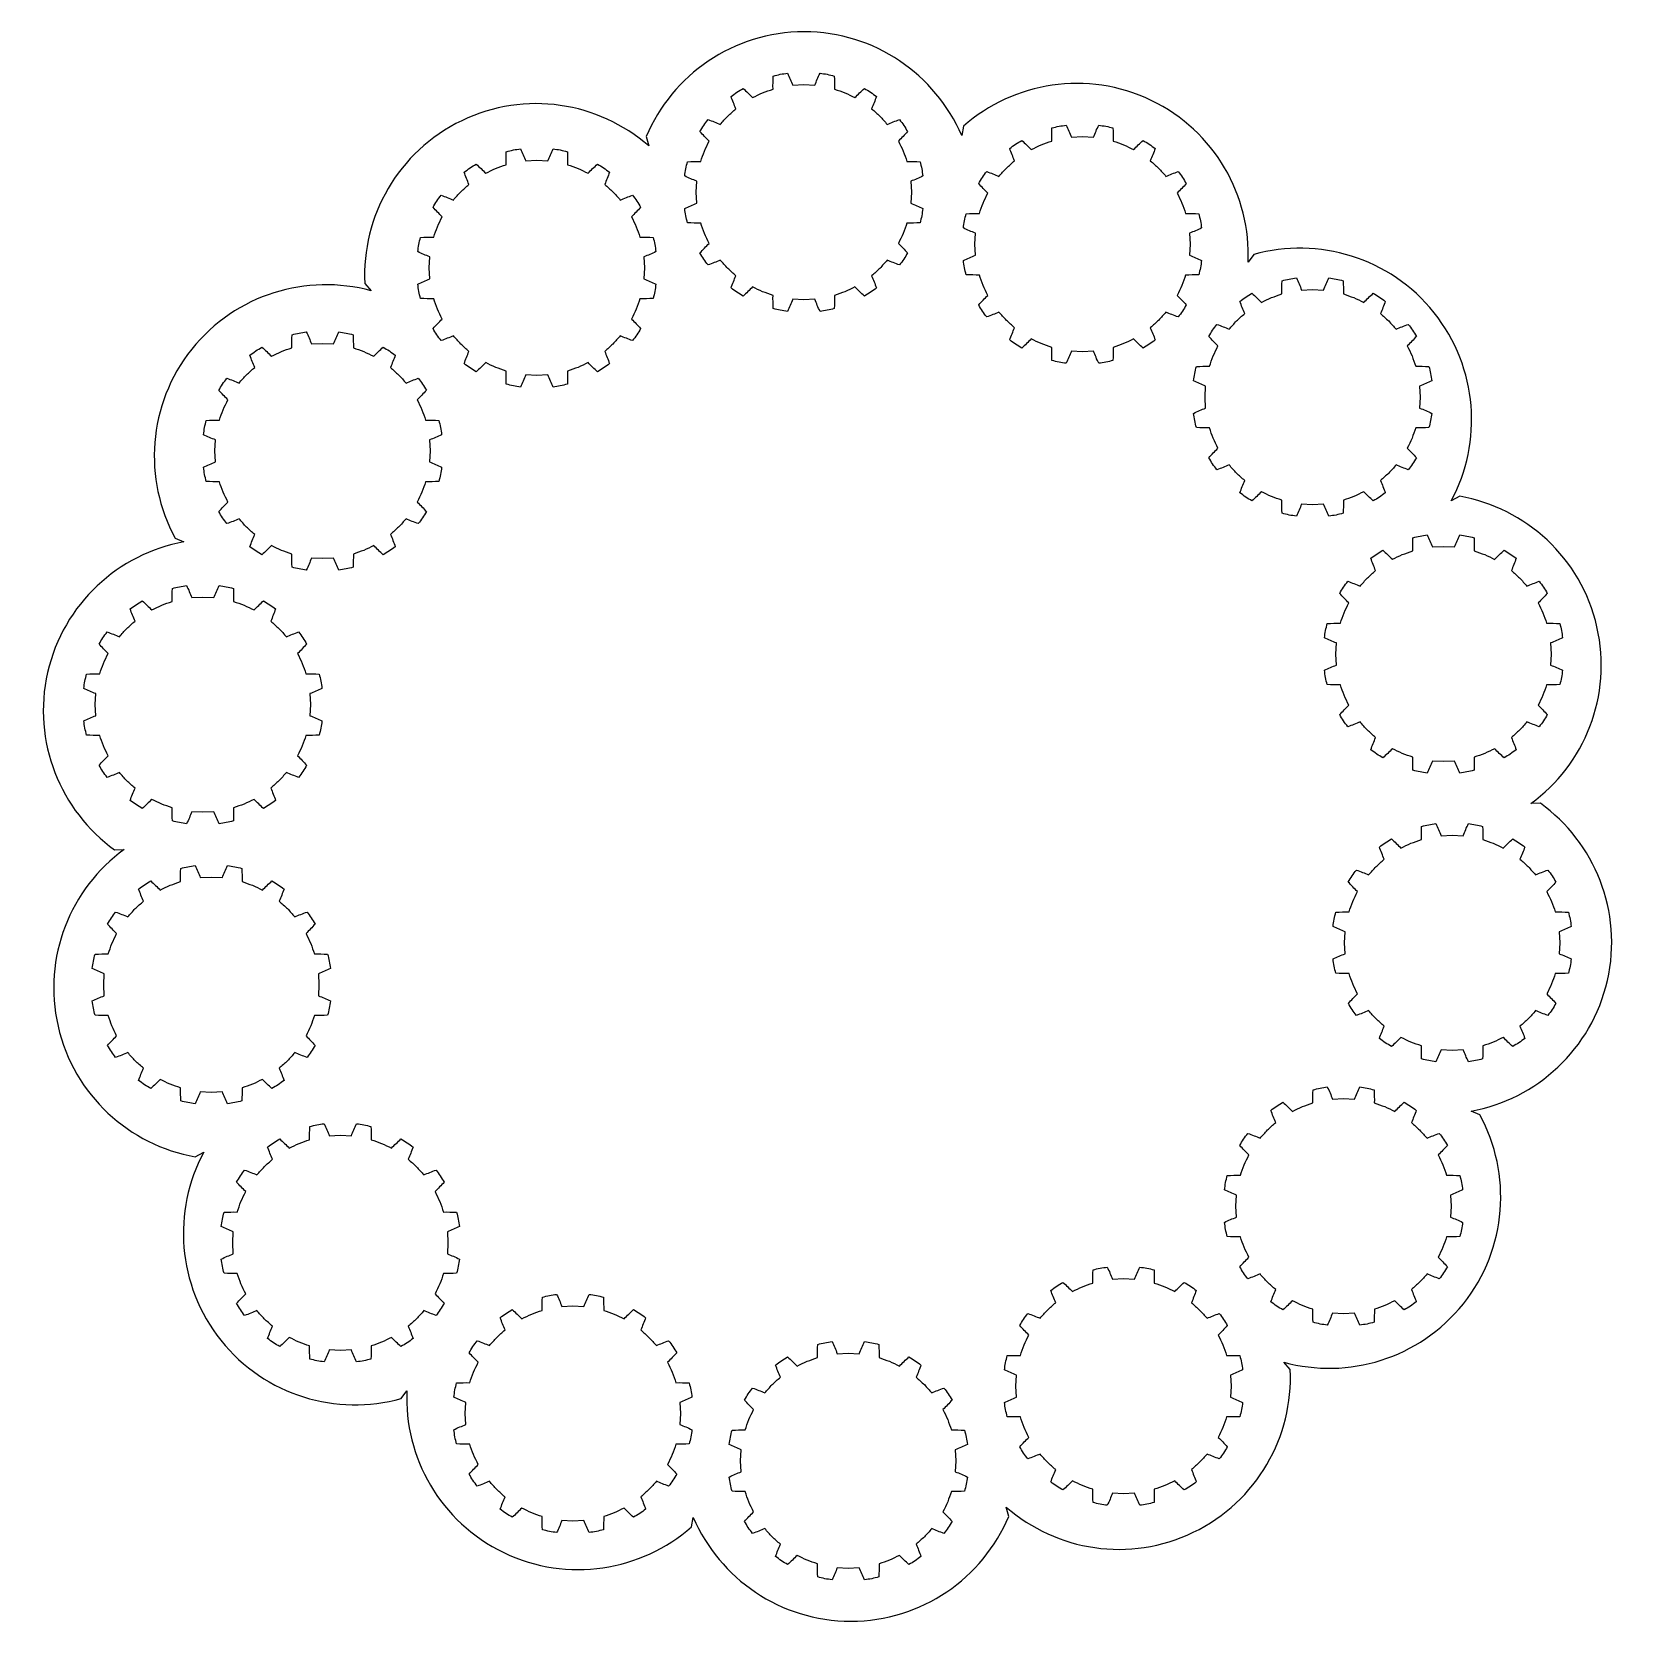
# Model space of a CAD drawing. Header units: centimetres. Extents: x -7.6 to 7.6, y -7.6 to 7.5.
import ezdxf

# ---------------------------------------------------------------- set-up
doc = ezdxf.new("R2010")
doc.units = ezdxf.units.CM
doc.header["$MEASUREMENT"] = 0
doc.layers.add('Camada 1', color=7, linetype='Continuous')

msp = doc.modelspace()

# ---------------------------------------------------------------- linework, layer by layer
at = {"layer": 'Camada 1'}
for points, knots in [([(-4.40093, 5.14022), (-4.43183, 5.77498), (-4.08787, 6.39644), (-3.47939, 6.68949), (-3.47939, 6.68949), (-2.87371, 6.98125), (-2.17716, 6.8652), (-1.70041, 6.45025), (-1.70041, 6.45025), (-1.70041, 6.45025), (-1.72441, 6.53854), (-1.72441, 6.53854), (-1.72441, 6.53854), (-1.47684, 7.12377), (-0.8973, 7.53451), (-0.22181, 7.53451), (-0.22181, 7.53451), (0.45036, 7.53451), (1.02758, 7.12777), (1.27727, 6.54706), (1.27727, 6.54706), (1.27727, 6.54706), (1.29412, 6.63697), (1.29412, 6.63697), (1.29412, 6.63697), (1.77108, 7.05668), (2.4713, 7.17521), (3.07969, 6.88227), (3.07969, 6.88227), (3.68545, 6.59073), (4.02931, 5.97358), (4.00187, 5.34218), (4.00187, 5.34218), (4.00187, 5.34218), (4.05608, 5.416), (4.05608, 5.416), (4.05608, 5.416), (4.66793, 5.58729), (5.35021, 5.39028), (5.77122, 4.86241), (5.77122, 4.86241), (6.19056, 4.33679), (6.23247, 3.63159), (5.93394, 3.07467), (5.93394, 3.07467), (5.93394, 3.07467), (6.01477, 3.11766), (6.01477, 3.11766), (6.01477, 3.11766), (6.64046, 3.00646), (7.16957, 2.53296), (7.31996, 1.87465), (7.31996, 1.87465), (7.46971, 1.21917), (7.20151, 0.56562), (6.69081, 0.19336), (6.69081, 0.19336), (6.69081, 0.19336), (6.78222, 0.19704), (6.78222, 0.19704), (6.78222, 0.19704), (7.29768, -0.17436), (7.56914, -0.83092), (7.41891, -1.4892), (7.41891, -1.4892), (7.26937, -2.14465), (6.74417, -2.61715), (6.12261, -2.73107), (6.12261, -2.73107), (6.12261, -2.73107), (6.20669, -2.76737), (6.20669, -2.76737), (6.20669, -2.76737), (6.50993, -3.32577), (6.46955, -4.03464), (6.04871, -4.56283), (6.04871, -4.56283), (5.62945, -5.08842), (4.95124, -5.28647), (4.34175, -5.11912), (4.34175, -5.11912), (4.34175, -5.11912), (4.40184, -5.18826), (4.40184, -5.18826), (4.40184, -5.18826), (4.43253, -5.82294), (4.08868, -6.44437), (3.4803, -6.73742), (3.4803, -6.73742), (2.87454, -7.02918), (2.17778, -6.91329), (1.70124, -6.49818), (1.70124, -6.49818), (1.70124, -6.49818), (1.72521, -6.58658), (1.72521, -6.58658), (1.72521, -6.58658), (1.47772, -7.17181), (0.89812, -7.58245), (0.22283, -7.58245), (0.22283, -7.58245), (-0.44964, -7.58245), (-1.02696, -7.17579), (-1.27625, -6.59508), (-1.27625, -6.59508), (-1.27625, -6.59508), (-1.293, -6.68517), (-1.293, -6.68517), (-1.293, -6.68517), (-1.76996, -7.10483), (-2.47021, -7.22333), (-3.0787, -6.93047), (-3.0787, -6.93047), (-3.6846, -6.63893), (-4.02821, -6.02168), (-4.00088, -5.39041), (-4.00088, -5.39041), (-4.00088, -5.39041), (-4.05501, -5.4641), (-4.05501, -5.4641), (-4.05501, -5.4641), (-4.66686, -5.6355), (-5.34925, -5.43859), (-5.77036, -4.91041), (-5.77036, -4.91041), (-6.18976, -4.38478), (-6.23156, -3.67975), (-5.933, -3.1228), (-5.933, -3.1228), (-5.933, -3.1228), (-6.01383, -3.16582), (-6.01383, -3.16582), (-6.01383, -3.16582), (-6.63938, -3.05475), (-7.16876, -2.58098), (-7.3191, -1.92273), (-7.3191, -1.92273), (-7.46888, -1.26728), (-7.20067, -0.61392), (-6.68997, -0.24154), (-6.68997, -0.24154), (-6.68997, -0.24154), (-6.78138, -0.24524), (-6.78138, -0.24524), (-6.78138, -0.24524), (-7.29683, 0.12636), (-7.56826, 0.78261), (-7.41806, 1.44113), (-7.41806, 1.44113), (-7.26862, 2.09661), (-6.74343, 2.56886), (-6.12176, 2.68285), (-6.12176, 2.68285), (-6.12176, 2.68285), (-6.20571, 2.71915), (-6.20571, 2.71915), (-6.20571, 2.71915), (-6.50892, 3.27761), (-6.46873, 3.98669), (-6.04762, 4.5148), (-6.04762, 4.5148), (-5.62857, 5.0405), (-4.9506, 5.23814), (-4.34103, 5.07109), (-4.34103, 5.07109), (-4.34103, 5.07109), (-4.40093, 5.14022), (-4.40093, 5.14022)], [0, 0, 0, 0, 0.02325581, 0.02325581, 0.02325581, 0.02325581, 0.04651163, 0.04651163, 0.04651163, 0.04651163, 0.06976744, 0.06976744, 0.06976744, 0.06976744, 0.09302326, 0.09302326, 0.09302326, 0.09302326, 0.11627907, 0.11627907, 0.11627907, 0.11627907, 0.13953488, 0.13953488, 0.13953488, 0.13953488, 0.1627907, 0.1627907, 0.1627907, 0.1627907, 0.18604651, 0.18604651, 0.18604651, 0.18604651, 0.20930233, 0.20930233, 0.20930233, 0.20930233, 0.23255814, 0.23255814, 0.23255814, 0.23255814, 0.25581395, 0.25581395, 0.25581395, 0.25581395, 0.27906977, 0.27906977, 0.27906977, 0.27906977, 0.30232558, 0.30232558, 0.30232558, 0.30232558, 0.3255814, 0.3255814, 0.3255814, 0.3255814, 0.34883721, 0.34883721, 0.34883721, 0.34883721, 0.37209302, 0.37209302, 0.37209302, 0.37209302, 0.39534884, 0.39534884, 0.39534884, 0.39534884, 0.41860465, 0.41860465, 0.41860465, 0.41860465, 0.44186047, 0.44186047, 0.44186047, 0.44186047, 0.46511628, 0.46511628, 0.46511628, 0.46511628, 0.48837209, 0.48837209, 0.48837209, 0.48837209, 0.51162791, 0.51162791, 0.51162791, 0.51162791, 0.53488372, 0.53488372, 0.53488372, 0.53488372, 0.55813953, 0.55813953, 0.55813953, 0.55813953, 0.58139535, 0.58139535, 0.58139535, 0.58139535, 0.60465116, 0.60465116, 0.60465116, 0.60465116, 0.62790698, 0.62790698, 0.62790698, 0.62790698, 0.65116279, 0.65116279, 0.65116279, 0.65116279, 0.6744186, 0.6744186, 0.6744186, 0.6744186, 0.69767442, 0.69767442, 0.69767442, 0.69767442, 0.72093023, 0.72093023, 0.72093023, 0.72093023, 0.74418605, 0.74418605, 0.74418605, 0.74418605, 0.76744186, 0.76744186, 0.76744186, 0.76744186, 0.79069767, 0.79069767, 0.79069767, 0.79069767, 0.81395349, 0.81395349, 0.81395349, 0.81395349, 0.8372093, 0.8372093, 0.8372093, 0.8372093, 0.86046512, 0.86046512, 0.86046512, 0.86046512, 0.88372093, 0.88372093, 0.88372093, 0.88372093, 0.90697674, 0.90697674, 0.90697674, 0.90697674, 0.93023256, 0.93023256, 0.93023256, 0.93023256, 0.95348837, 0.95348837, 0.95348837, 0.95348837, 1, 1, 1, 1]), ([(0.79823, 6.00853), (0.79823, 6.00853), (0.79289, 6.11349), (0.79289, 6.11349), (0.79289, 6.11349), (0.83123, 6.12873), (0.86938, 6.14535), (0.90735, 6.16326), (0.90735, 6.16326), (0.90124, 6.20903), (0.89341, 6.25449), (0.88036, 6.29889), (0.88036, 6.29889), (0.83829, 6.30095), (0.79657, 6.30169), (0.75521, 6.30122), (0.75521, 6.30122), (0.74547, 6.33485), (0.73177, 6.36721), (0.72026, 6.40023), (0.72026, 6.40023), (0.70642, 6.43232), (0.69018, 6.46354), (0.67533, 6.49522), (0.67533, 6.49522), (0.70504, 6.52414), (0.73372, 6.55406), (0.7619, 6.58526), (0.7619, 6.58526), (0.73883, 6.62527), (0.71383, 6.66392), (0.68501, 6.70001), (0.68501, 6.70001), (0.6454, 6.6858), (0.60661, 6.67051), (0.56859, 6.65418), (0.56859, 6.65418), (0.54607, 6.68093), (0.52176, 6.70628), (0.49845, 6.73234), (0.49845, 6.73234), (0.47239, 6.7557), (0.44699, 6.77999), (0.42027, 6.80251), (0.42027, 6.80251), (0.43659, 6.84053), (0.45189, 6.87929), (0.4661, 6.9189), (0.4661, 6.9189), (0.43004, 6.94774), (0.39136, 6.97274), (0.35132, 6.99581), (0.35132, 6.99581), (0.32015, 6.96763), (0.29023, 6.9389), (0.26131, 6.90924), (0.26131, 6.90924), (0.22967, 6.92414), (0.19847, 6.9403), (0.16632, 6.95417), (0.16632, 6.95417), (0.1333, 6.96573), (0.10089, 6.97938), (0.06734, 6.98915), (0.06734, 6.98915), (0.0679, 7.0305), (0.06708, 7.07226), (0.06499, 7.1143), (0.06499, 7.1143), (0.02059, 7.12732), (-0.02486, 7.13515), (-0.07058, 7.14123), (-0.07058, 7.14123), (-0.08855, 7.10329), (-0.10513, 7.06511), (-0.12037, 7.02682), (-0.12037, 7.02682), (-0.12037, 7.02682), (-0.22533, 7.03214), (-0.22533, 7.03214), (-0.22533, 7.03214), (-0.22533, 7.03214), (-0.33026, 7.02682), (-0.33026, 7.02682), (-0.33026, 7.02682), (-0.34553, 7.06511), (-0.36214, 7.10328), (-0.38005, 7.14123), (-0.38005, 7.14123), (-0.42582, 7.13517), (-0.47125, 7.12734), (-0.51565, 7.1143), (-0.51565, 7.1143), (-0.51774, 7.07226), (-0.51848, 7.03051), (-0.51798, 6.98915), (-0.51798, 6.98915), (-0.55161, 6.97941), (-0.58397, 6.96571), (-0.61701, 6.9542), (-0.61701, 6.9542), (-0.6491, 6.94031), (-0.68027, 6.92417), (-0.71194, 6.90927), (-0.71194, 6.90927), (-0.74089, 6.93896), (-0.77081, 6.96764), (-0.80198, 6.99584), (-0.80198, 6.99584), (-0.84199, 6.97274), (-0.88064, 6.94777), (-0.91676, 6.91893), (-0.91676, 6.91893), (-0.90255, 6.87932), (-0.88726, 6.84053), (-0.87093, 6.80254), (-0.87093, 6.80254), (-0.89768, 6.77997), (-0.92297, 6.75571), (-0.94911, 6.73235), (-0.94911, 6.73235), (-0.97245, 6.70631), (-0.99674, 6.68097), (-1.0193, 6.65419), (-1.0193, 6.65419), (-1.05727, 6.67049), (-1.09608, 6.68575), (-1.13566, 6.70002), (-1.13566, 6.70002), (-1.16447, 6.6639), (-1.1895, 6.62525), (-1.2126, 6.58524), (-1.2126, 6.58524), (-1.18442, 6.55407), (-1.15571, 6.52415), (-1.126, 6.49518), (-1.126, 6.49518), (-1.1409, 6.46356), (-1.15706, 6.43234), (-1.17095, 6.40025), (-1.17095, 6.40025), (-1.18251, 6.36723), (-1.19619, 6.33479), (-1.2059, 6.30124), (-1.2059, 6.30124), (-1.24725, 6.30174), (-1.28901, 6.30098), (-1.33107, 6.29889), (-1.33107, 6.29889), (-1.34406, 6.25447), (-1.35192, 6.20904), (-1.358, 6.16329), (-1.358, 6.16329), (-1.32006, 6.14535), (-1.28191, 6.12876), (-1.24357, 6.11352), (-1.24357, 6.11352), (-1.24357, 6.11352), (-1.24891, 6.00856), (-1.24891, 6.00856), (-1.24891, 6.00856), (-1.24891, 6.00856), (-1.24357, 5.90365), (-1.24357, 5.90365), (-1.24357, 5.90365), (-1.28186, 5.88833), (-1.32006, 5.87174), (-1.358, 5.8538), (-1.358, 5.8538), (-1.35191, 5.80803), (-1.34408, 5.76257), (-1.33107, 5.71823), (-1.33107, 5.71823), (-1.28903, 5.71611), (-1.24728, 5.71537), (-1.2059, 5.71585), (-1.2059, 5.71585), (-1.19616, 5.68222), (-1.18246, 5.64989), (-1.17095, 5.61687), (-1.17095, 5.61687), (-1.15706, 5.58475), (-1.14089, 5.55356), (-1.126, 5.52191), (-1.126, 5.52191), (-1.15574, 5.49291), (-1.18439, 5.46301), (-1.21257, 5.43187), (-1.21257, 5.43187), (-1.18947, 5.39184), (-1.16444, 5.35316), (-1.13563, 5.31707), (-1.13563, 5.31707), (-1.09602, 5.33128), (-1.05723, 5.34657), (-1.01927, 5.3629), (-1.01927, 5.3629), (-0.9967, 5.33615), (-0.97244, 5.31078), (-0.9491, 5.28477), (-0.9491, 5.28477), (-0.92301, 5.26143), (-0.89766, 5.23712), (-0.87092, 5.21458), (-0.87092, 5.21458), (-0.88722, 5.17656), (-0.90251, 5.1378), (-0.91675, 5.09819), (-0.91675, 5.09819), (-0.88063, 5.06935), (-0.84195, 5.04437), (-0.80195, 5.02125), (-0.80195, 5.02125), (-0.77078, 5.04945), (-0.74088, 5.07819), (-0.71191, 5.1079), (-0.71191, 5.1079), (-0.68024, 5.09295), (-0.64907, 5.07681), (-0.61695, 5.06295), (-0.61695, 5.06295), (-0.5839, 5.05136), (-0.55152, 5.03768), (-0.51792, 5.02795), (-0.51792, 5.02795), (-0.51845, 4.9866), (-0.51768, 4.94482), (-0.51559, 4.9028), (-0.51559, 4.9028), (-0.47122, 4.88986), (-0.42576, 4.88195), (-0.37999, 4.87589), (-0.37999, 4.87589), (-0.36208, 4.91386), (-0.34549, 4.95198), (-0.33022, 4.99024), (-0.33022, 4.99024), (-0.33022, 4.99024), (-0.22526, 4.98497), (-0.22526, 4.98497), (-0.22526, 4.98497), (-0.22526, 4.98497), (-0.12033, 4.99024), (-0.12033, 4.99024), (-0.12033, 4.99024), (-0.10506, 4.95198), (-0.08847, 4.91383), (-0.07051, 4.87589), (-0.07051, 4.87589), (-0.02476, 4.88195), (0.02067, 4.88978), (0.06506, 4.9028), (0.06506, 4.9028), (0.06715, 4.94484), (0.06792, 4.98659), (0.06741, 5.02795), (0.06741, 5.02795), (0.10101, 5.03769), (0.1334, 5.05145), (0.16642, 5.06295), (0.16642, 5.06295), (0.19851, 5.07681), (0.22971, 5.09295), (0.26141, 5.1079), (0.26141, 5.1079), (0.2903, 5.07819), (0.32023, 5.04951), (0.35139, 5.02125), (0.35139, 5.02125), (0.39142, 5.04437), (0.4301, 5.0694), (0.46619, 5.09819), (0.46619, 5.09819), (0.45198, 5.1378), (0.43669, 5.17659), (0.42034, 5.21458), (0.42034, 5.21458), (0.44709, 5.23715), (0.47244, 5.26144), (0.4985, 5.28477), (0.4985, 5.28477), (0.52184, 5.31078), (0.54618, 5.33615), (0.56869, 5.3629), (0.56869, 5.3629), (0.60668, 5.34663), (0.64545, 5.33134), (0.68505, 5.31707), (0.68505, 5.31707), (0.71389, 5.35316), (0.73889, 5.39184), (0.76196, 5.43187), (0.76196, 5.43187), (0.73381, 5.46304), (0.7051, 5.49294), (0.67541, 5.52191), (0.67541, 5.52191), (0.69031, 5.55355), (0.70645, 5.58475), (0.72031, 5.61687), (0.72031, 5.61687), (0.73187, 5.64989), (0.7455, 5.6823), (0.75524, 5.71585), (0.75524, 5.71585), (0.79662, 5.71529), (0.83837, 5.71611), (0.88039, 5.71823), (0.88039, 5.71823), (0.89341, 5.76263), (0.90124, 5.80806), (0.9074, 5.8538), (0.9074, 5.8538), (0.86941, 5.87174), (0.83128, 5.88833), (0.79297, 5.90365), (0.79297, 5.90365), (0.79297, 5.90365), (0.79823, 6.00853), (0.79823, 6.00853)], [0, 0, 0, 0, 0.01234568, 0.01234568, 0.01234568, 0.01234568, 0.02469136, 0.02469136, 0.02469136, 0.02469136, 0.03703704, 0.03703704, 0.03703704, 0.03703704, 0.04938272, 0.04938272, 0.04938272, 0.04938272, 0.0617284, 0.0617284, 0.0617284, 0.0617284, 0.07407407, 0.07407407, 0.07407407, 0.07407407, 0.08641975, 0.08641975, 0.08641975, 0.08641975, 0.09876543, 0.09876543, 0.09876543, 0.09876543, 0.11111111, 0.11111111, 0.11111111, 0.11111111, 0.12345679, 0.12345679, 0.12345679, 0.12345679, 0.13580247, 0.13580247, 0.13580247, 0.13580247, 0.14814815, 0.14814815, 0.14814815, 0.14814815, 0.16049383, 0.16049383, 0.16049383, 0.16049383, 0.17283951, 0.17283951, 0.17283951, 0.17283951, 0.18518519, 0.18518519, 0.18518519, 0.18518519, 0.19753086, 0.19753086, 0.19753086, 0.19753086, 0.20987654, 0.20987654, 0.20987654, 0.20987654, 0.22222222, 0.22222222, 0.22222222, 0.22222222, 0.2345679, 0.2345679, 0.2345679, 0.2345679, 0.24691358, 0.24691358, 0.24691358, 0.24691358, 0.25925926, 0.25925926, 0.25925926, 0.25925926, 0.27160494, 0.27160494, 0.27160494, 0.27160494, 0.28395062, 0.28395062, 0.28395062, 0.28395062, 0.2962963, 0.2962963, 0.2962963, 0.2962963, 0.30864198, 0.30864198, 0.30864198, 0.30864198, 0.32098765, 0.32098765, 0.32098765, 0.32098765, 0.33333333, 0.33333333, 0.33333333, 0.33333333, 0.34567901, 0.34567901, 0.34567901, 0.34567901, 0.35802469, 0.35802469, 0.35802469, 0.35802469, 0.37037037, 0.37037037, 0.37037037, 0.37037037, 0.38271605, 0.38271605, 0.38271605, 0.38271605, 0.39506173, 0.39506173, 0.39506173, 0.39506173, 0.40740741, 0.40740741, 0.40740741, 0.40740741, 0.41975309, 0.41975309, 0.41975309, 0.41975309, 0.43209877, 0.43209877, 0.43209877, 0.43209877, 0.44444444, 0.44444444, 0.44444444, 0.44444444, 0.45679012, 0.45679012, 0.45679012, 0.45679012, 0.4691358, 0.4691358, 0.4691358, 0.4691358, 0.48148148, 0.48148148, 0.48148148, 0.48148148, 0.49382716, 0.49382716, 0.49382716, 0.49382716, 0.50617284, 0.50617284, 0.50617284, 0.50617284, 0.51851852, 0.51851852, 0.51851852, 0.51851852, 0.5308642, 0.5308642, 0.5308642, 0.5308642, 0.54320988, 0.54320988, 0.54320988, 0.54320988, 0.55555556, 0.55555556, 0.55555556, 0.55555556, 0.56790123, 0.56790123, 0.56790123, 0.56790123, 0.58024691, 0.58024691, 0.58024691, 0.58024691, 0.59259259, 0.59259259, 0.59259259, 0.59259259, 0.60493827, 0.60493827, 0.60493827, 0.60493827, 0.61728395, 0.61728395, 0.61728395, 0.61728395, 0.62962963, 0.62962963, 0.62962963, 0.62962963, 0.64197531, 0.64197531, 0.64197531, 0.64197531, 0.65432099, 0.65432099, 0.65432099, 0.65432099, 0.66666667, 0.66666667, 0.66666667, 0.66666667, 0.67901235, 0.67901235, 0.67901235, 0.67901235, 0.69135802, 0.69135802, 0.69135802, 0.69135802, 0.7037037, 0.7037037, 0.7037037, 0.7037037, 0.71604938, 0.71604938, 0.71604938, 0.71604938, 0.72839506, 0.72839506, 0.72839506, 0.72839506, 0.74074074, 0.74074074, 0.74074074, 0.74074074, 0.75308642, 0.75308642, 0.75308642, 0.75308642, 0.7654321, 0.7654321, 0.7654321, 0.7654321, 0.77777778, 0.77777778, 0.77777778, 0.77777778, 0.79012346, 0.79012346, 0.79012346, 0.79012346, 0.80246914, 0.80246914, 0.80246914, 0.80246914, 0.81481481, 0.81481481, 0.81481481, 0.81481481, 0.82716049, 0.82716049, 0.82716049, 0.82716049, 0.83950617, 0.83950617, 0.83950617, 0.83950617, 0.85185185, 0.85185185, 0.85185185, 0.85185185, 0.86419753, 0.86419753, 0.86419753, 0.86419753, 0.87654321, 0.87654321, 0.87654321, 0.87654321, 0.88888889, 0.88888889, 0.88888889, 0.88888889, 0.90123457, 0.90123457, 0.90123457, 0.90123457, 0.91358025, 0.91358025, 0.91358025, 0.91358025, 0.92592593, 0.92592593, 0.92592593, 0.92592593, 0.9382716, 0.9382716, 0.9382716, 0.9382716, 0.95061728, 0.95061728, 0.95061728, 0.95061728, 0.96296296, 0.96296296, 0.96296296, 0.96296296, 0.97530864, 0.97530864, 0.97530864, 0.97530864, 1, 1, 1, 1]), ([(3.44925, 5.5141), (3.44925, 5.5141), (3.44391, 5.61906), (3.44391, 5.61906), (3.44391, 5.61906), (3.48225, 5.6343), (3.5204, 5.65092), (3.55837, 5.66883), (3.55837, 5.66883), (3.55226, 5.7146), (3.54443, 5.76006), (3.53138, 5.80446), (3.53138, 5.80446), (3.48931, 5.80652), (3.44759, 5.80726), (3.40623, 5.80679), (3.40623, 5.80679), (3.39649, 5.84042), (3.38279, 5.87278), (3.37128, 5.9058), (3.37128, 5.9058), (3.35744, 5.93789), (3.3412, 5.96911), (3.32635, 6.00079), (3.32635, 6.00079), (3.35606, 6.02971), (3.38474, 6.05963), (3.41292, 6.09083), (3.41292, 6.09083), (3.38985, 6.13084), (3.36485, 6.16949), (3.33603, 6.20558), (3.33603, 6.20558), (3.29642, 6.19137), (3.25763, 6.17608), (3.21961, 6.15975), (3.21961, 6.15975), (3.19709, 6.1865), (3.17278, 6.21185), (3.14947, 6.23791), (3.14947, 6.23791), (3.12341, 6.26127), (3.09801, 6.28556), (3.07129, 6.30808), (3.07129, 6.30808), (3.08761, 6.3461), (3.10291, 6.38486), (3.11712, 6.42447), (3.11712, 6.42447), (3.08106, 6.45331), (3.04238, 6.47831), (3.00234, 6.50138), (3.00234, 6.50138), (2.97117, 6.4732), (2.94125, 6.44447), (2.91233, 6.41481), (2.91233, 6.41481), (2.88069, 6.42971), (2.84949, 6.44587), (2.81734, 6.45974), (2.81734, 6.45974), (2.78432, 6.4713), (2.75191, 6.48495), (2.71836, 6.49472), (2.71836, 6.49472), (2.71892, 6.53607), (2.7181, 6.57783), (2.71601, 6.61987), (2.71601, 6.61987), (2.67161, 6.63289), (2.62616, 6.64072), (2.58044, 6.6468), (2.58044, 6.6468), (2.56247, 6.60886), (2.54589, 6.57068), (2.53065, 6.53239), (2.53065, 6.53239), (2.53065, 6.53239), (2.42569, 6.53771), (2.42569, 6.53771), (2.42569, 6.53771), (2.42569, 6.53771), (2.32076, 6.53239), (2.32076, 6.53239), (2.32076, 6.53239), (2.30547, 6.57068), (2.28888, 6.60885), (2.27094, 6.6468), (2.27094, 6.6468), (2.22517, 6.64074), (2.17974, 6.63291), (2.13534, 6.61987), (2.13534, 6.61987), (2.13325, 6.57783), (2.13251, 6.53608), (2.13301, 6.49472), (2.13301, 6.49472), (2.09938, 6.48498), (2.06702, 6.47128), (2.03398, 6.45977), (2.03398, 6.45977), (2.00189, 6.44588), (1.97072, 6.42974), (1.93902, 6.41484), (1.93902, 6.41484), (1.91007, 6.44453), (1.88015, 6.47321), (1.84901, 6.50141), (1.84901, 6.50141), (1.80898, 6.47831), (1.77035, 6.45334), (1.73423, 6.4245), (1.73423, 6.4245), (1.74844, 6.38489), (1.76373, 6.3461), (1.78003, 6.30811), (1.78003, 6.30811), (1.75328, 6.28554), (1.72796, 6.26128), (1.70187, 6.23792), (1.70187, 6.23792), (1.67851, 6.21188), (1.65422, 6.18654), (1.63168, 6.15976), (1.63168, 6.15976), (1.59371, 6.17606), (1.55492, 6.19132), (1.51534, 6.20559), (1.51534, 6.20559), (1.4865, 6.16947), (1.4615, 6.13082), (1.4384, 6.09081), (1.4384, 6.09081), (1.46655, 6.05964), (1.49529, 6.02972), (1.525, 6.00075), (1.525, 6.00075), (1.5101, 5.96913), (1.49394, 5.93791), (1.48005, 5.90582), (1.48005, 5.90582), (1.46849, 5.8728), (1.45484, 5.84036), (1.4451, 5.80681), (1.4451, 5.80681), (1.40375, 5.80731), (1.36199, 5.80655), (1.31993, 5.80446), (1.31993, 5.80446), (1.30697, 5.76004), (1.29911, 5.71461), (1.293, 5.66886), (1.293, 5.66886), (1.33094, 5.65092), (1.36912, 5.63433), (1.40741, 5.61909), (1.40741, 5.61909), (1.40741, 5.61909), (1.40209, 5.51413), (1.40209, 5.51413), (1.40209, 5.51413), (1.40209, 5.51413), (1.40741, 5.40922), (1.40741, 5.40922), (1.40741, 5.40922), (1.36912, 5.3939), (1.33092, 5.37731), (1.293, 5.35937), (1.293, 5.35937), (1.29909, 5.3136), (1.30689, 5.26814), (1.31993, 5.2238), (1.31993, 5.2238), (1.362, 5.22168), (1.40375, 5.22094), (1.4451, 5.22142), (1.4451, 5.22142), (1.45484, 5.18779), (1.46854, 5.15546), (1.48005, 5.12244), (1.48005, 5.12244), (1.49394, 5.09032), (1.51011, 5.05913), (1.525, 5.02748), (1.525, 5.02748), (1.49526, 4.99848), (1.46661, 4.96858), (1.43843, 4.93744), (1.43843, 4.93744), (1.4615, 4.89741), (1.48656, 4.85873), (1.51534, 4.82264), (1.51534, 4.82264), (1.55495, 4.83685), (1.59376, 4.85214), (1.6317, 4.86847), (1.6317, 4.86847), (1.6543, 4.84172), (1.67853, 4.81635), (1.70187, 4.79034), (1.70187, 4.79034), (1.72796, 4.767), (1.75328, 4.74269), (1.78003, 4.72015), (1.78003, 4.72015), (1.76373, 4.68213), (1.74844, 4.64337), (1.73423, 4.60376), (1.73423, 4.60376), (1.77035, 4.57492), (1.809, 4.54994), (1.84901, 4.52682), (1.84901, 4.52682), (1.88018, 4.55502), (1.9101, 4.58376), (1.93907, 4.61347), (1.93907, 4.61347), (1.97071, 4.59852), (2.00188, 4.58238), (2.034, 4.56852), (2.034, 4.56852), (2.06707, 4.55693), (2.09946, 4.54325), (2.13306, 4.53352), (2.13306, 4.53352), (2.1325, 4.49217), (2.13327, 4.45039), (2.13539, 4.40837), (2.13539, 4.40837), (2.17979, 4.39543), (2.22522, 4.38752), (2.27099, 4.38146), (2.27099, 4.38146), (2.2889, 4.41943), (2.30552, 4.45755), (2.32076, 4.49581), (2.32076, 4.49581), (2.32076, 4.49581), (2.42572, 4.49054), (2.42572, 4.49054), (2.42572, 4.49054), (2.42572, 4.49054), (2.53065, 4.49581), (2.53065, 4.49581), (2.53065, 4.49581), (2.54592, 4.45755), (2.56251, 4.4194), (2.58047, 4.38146), (2.58047, 4.38146), (2.62622, 4.38752), (2.67165, 4.39535), (2.71604, 4.40837), (2.71604, 4.40837), (2.71813, 4.45041), (2.7189, 4.49216), (2.71839, 4.53352), (2.71839, 4.53352), (2.75199, 4.54326), (2.78438, 4.55702), (2.8174, 4.56852), (2.8174, 4.56852), (2.84949, 4.58238), (2.88069, 4.59852), (2.91239, 4.61347), (2.91239, 4.61347), (2.94128, 4.58376), (2.97121, 4.55508), (3.00237, 4.52682), (3.00237, 4.52682), (3.0424, 4.54994), (3.08108, 4.57497), (3.11717, 4.60376), (3.11717, 4.60376), (3.10296, 4.64337), (3.08767, 4.68216), (3.07132, 4.72015), (3.07132, 4.72015), (3.09807, 4.74272), (3.12342, 4.76701), (3.14948, 4.79034), (3.14948, 4.79034), (3.17282, 4.81635), (3.19716, 4.84172), (3.21967, 4.86847), (3.21967, 4.86847), (3.25766, 4.8522), (3.29643, 4.83691), (3.33603, 4.82264), (3.33603, 4.82264), (3.36487, 4.85873), (3.38987, 4.89741), (3.41294, 4.93744), (3.41294, 4.93744), (3.38479, 4.96861), (3.35608, 4.99851), (3.32639, 5.02748), (3.32639, 5.02748), (3.34129, 5.05912), (3.35743, 5.09032), (3.37129, 5.12244), (3.37129, 5.12244), (3.38285, 5.15546), (3.39648, 5.18787), (3.40622, 5.22142), (3.40622, 5.22142), (3.4476, 5.22086), (3.48935, 5.22168), (3.53137, 5.2238), (3.53137, 5.2238), (3.54439, 5.2682), (3.55222, 5.31363), (3.55838, 5.35937), (3.55838, 5.35937), (3.52039, 5.37731), (3.48226, 5.3939), (3.44395, 5.40922), (3.44395, 5.40922), (3.44395, 5.40922), (3.44925, 5.5141), (3.44925, 5.5141)], [0, 0, 0, 0, 0.01234568, 0.01234568, 0.01234568, 0.01234568, 0.02469136, 0.02469136, 0.02469136, 0.02469136, 0.03703704, 0.03703704, 0.03703704, 0.03703704, 0.04938272, 0.04938272, 0.04938272, 0.04938272, 0.0617284, 0.0617284, 0.0617284, 0.0617284, 0.07407407, 0.07407407, 0.07407407, 0.07407407, 0.08641975, 0.08641975, 0.08641975, 0.08641975, 0.09876543, 0.09876543, 0.09876543, 0.09876543, 0.11111111, 0.11111111, 0.11111111, 0.11111111, 0.12345679, 0.12345679, 0.12345679, 0.12345679, 0.13580247, 0.13580247, 0.13580247, 0.13580247, 0.14814815, 0.14814815, 0.14814815, 0.14814815, 0.16049383, 0.16049383, 0.16049383, 0.16049383, 0.17283951, 0.17283951, 0.17283951, 0.17283951, 0.18518519, 0.18518519, 0.18518519, 0.18518519, 0.19753086, 0.19753086, 0.19753086, 0.19753086, 0.20987654, 0.20987654, 0.20987654, 0.20987654, 0.22222222, 0.22222222, 0.22222222, 0.22222222, 0.2345679, 0.2345679, 0.2345679, 0.2345679, 0.24691358, 0.24691358, 0.24691358, 0.24691358, 0.25925926, 0.25925926, 0.25925926, 0.25925926, 0.27160494, 0.27160494, 0.27160494, 0.27160494, 0.28395062, 0.28395062, 0.28395062, 0.28395062, 0.2962963, 0.2962963, 0.2962963, 0.2962963, 0.30864198, 0.30864198, 0.30864198, 0.30864198, 0.32098765, 0.32098765, 0.32098765, 0.32098765, 0.33333333, 0.33333333, 0.33333333, 0.33333333, 0.34567901, 0.34567901, 0.34567901, 0.34567901, 0.35802469, 0.35802469, 0.35802469, 0.35802469, 0.37037037, 0.37037037, 0.37037037, 0.37037037, 0.38271605, 0.38271605, 0.38271605, 0.38271605, 0.39506173, 0.39506173, 0.39506173, 0.39506173, 0.40740741, 0.40740741, 0.40740741, 0.40740741, 0.41975309, 0.41975309, 0.41975309, 0.41975309, 0.43209877, 0.43209877, 0.43209877, 0.43209877, 0.44444444, 0.44444444, 0.44444444, 0.44444444, 0.45679012, 0.45679012, 0.45679012, 0.45679012, 0.4691358, 0.4691358, 0.4691358, 0.4691358, 0.48148148, 0.48148148, 0.48148148, 0.48148148, 0.49382716, 0.49382716, 0.49382716, 0.49382716, 0.50617284, 0.50617284, 0.50617284, 0.50617284, 0.51851852, 0.51851852, 0.51851852, 0.51851852, 0.5308642, 0.5308642, 0.5308642, 0.5308642, 0.54320988, 0.54320988, 0.54320988, 0.54320988, 0.55555556, 0.55555556, 0.55555556, 0.55555556, 0.56790123, 0.56790123, 0.56790123, 0.56790123, 0.58024691, 0.58024691, 0.58024691, 0.58024691, 0.59259259, 0.59259259, 0.59259259, 0.59259259, 0.60493827, 0.60493827, 0.60493827, 0.60493827, 0.61728395, 0.61728395, 0.61728395, 0.61728395, 0.62962963, 0.62962963, 0.62962963, 0.62962963, 0.64197531, 0.64197531, 0.64197531, 0.64197531, 0.65432099, 0.65432099, 0.65432099, 0.65432099, 0.66666667, 0.66666667, 0.66666667, 0.66666667, 0.67901235, 0.67901235, 0.67901235, 0.67901235, 0.69135802, 0.69135802, 0.69135802, 0.69135802, 0.7037037, 0.7037037, 0.7037037, 0.7037037, 0.71604938, 0.71604938, 0.71604938, 0.71604938, 0.72839506, 0.72839506, 0.72839506, 0.72839506, 0.74074074, 0.74074074, 0.74074074, 0.74074074, 0.75308642, 0.75308642, 0.75308642, 0.75308642, 0.7654321, 0.7654321, 0.7654321, 0.7654321, 0.77777778, 0.77777778, 0.77777778, 0.77777778, 0.79012346, 0.79012346, 0.79012346, 0.79012346, 0.80246914, 0.80246914, 0.80246914, 0.80246914, 0.81481481, 0.81481481, 0.81481481, 0.81481481, 0.82716049, 0.82716049, 0.82716049, 0.82716049, 0.83950617, 0.83950617, 0.83950617, 0.83950617, 0.85185185, 0.85185185, 0.85185185, 0.85185185, 0.86419753, 0.86419753, 0.86419753, 0.86419753, 0.87654321, 0.87654321, 0.87654321, 0.87654321, 0.88888889, 0.88888889, 0.88888889, 0.88888889, 0.90123457, 0.90123457, 0.90123457, 0.90123457, 0.91358025, 0.91358025, 0.91358025, 0.91358025, 0.92592593, 0.92592593, 0.92592593, 0.92592593, 0.9382716, 0.9382716, 0.9382716, 0.9382716, 0.95061728, 0.95061728, 0.95061728, 0.95061728, 0.96296296, 0.96296296, 0.96296296, 0.96296296, 0.97530864, 0.97530864, 0.97530864, 0.97530864, 1, 1, 1, 1]), ([(-1.74084, 5.28889), (-1.74084, 5.28889), (-1.74618, 5.39385), (-1.74618, 5.39385), (-1.74618, 5.39385), (-1.70784, 5.40909), (-1.66969, 5.42571), (-1.63172, 5.44362), (-1.63172, 5.44362), (-1.63783, 5.48939), (-1.64566, 5.53485), (-1.65871, 5.57925), (-1.65871, 5.57925), (-1.70078, 5.58131), (-1.7425, 5.58205), (-1.78386, 5.58158), (-1.78386, 5.58158), (-1.7936, 5.61521), (-1.8073, 5.64757), (-1.81881, 5.68059), (-1.81881, 5.68059), (-1.83265, 5.71268), (-1.84889, 5.7439), (-1.86374, 5.77558), (-1.86374, 5.77558), (-1.83403, 5.8045), (-1.80535, 5.83442), (-1.77717, 5.86562), (-1.77717, 5.86562), (-1.80024, 5.90563), (-1.82524, 5.94428), (-1.85406, 5.98037), (-1.85406, 5.98037), (-1.89367, 5.96616), (-1.93246, 5.95087), (-1.97048, 5.93454), (-1.97048, 5.93454), (-1.993, 5.96129), (-2.01731, 5.98664), (-2.04062, 6.0127), (-2.04062, 6.0127), (-2.06668, 6.03606), (-2.09208, 6.06035), (-2.1188, 6.08287), (-2.1188, 6.08287), (-2.10248, 6.12089), (-2.08718, 6.15965), (-2.07297, 6.19926), (-2.07297, 6.19926), (-2.10903, 6.2281), (-2.14771, 6.2531), (-2.18775, 6.27617), (-2.18775, 6.27617), (-2.21892, 6.24799), (-2.24884, 6.21926), (-2.27776, 6.1896), (-2.27776, 6.1896), (-2.3094, 6.2045), (-2.3406, 6.22066), (-2.37275, 6.23453), (-2.37275, 6.23453), (-2.40577, 6.24609), (-2.43818, 6.25974), (-2.47173, 6.26951), (-2.47173, 6.26951), (-2.47117, 6.31086), (-2.47199, 6.35262), (-2.47408, 6.39466), (-2.47408, 6.39466), (-2.51848, 6.40768), (-2.56393, 6.41551), (-2.60965, 6.42159), (-2.60965, 6.42159), (-2.62762, 6.38365), (-2.6442, 6.34547), (-2.65944, 6.30718), (-2.65944, 6.30718), (-2.65944, 6.30718), (-2.7644, 6.3125), (-2.7644, 6.3125), (-2.7644, 6.3125), (-2.7644, 6.3125), (-2.86933, 6.30718), (-2.86933, 6.30718), (-2.86933, 6.30718), (-2.88462, 6.34547), (-2.90124, 6.38364), (-2.91915, 6.42159), (-2.91915, 6.42159), (-2.96492, 6.41553), (-3.01035, 6.4077), (-3.05475, 6.39466), (-3.05475, 6.39466), (-3.05684, 6.35262), (-3.05758, 6.31087), (-3.05708, 6.26951), (-3.05708, 6.26951), (-3.09071, 6.25977), (-3.12307, 6.24607), (-3.15611, 6.23456), (-3.15611, 6.23456), (-3.1882, 6.22067), (-3.21937, 6.20453), (-3.25104, 6.18963), (-3.25104, 6.18963), (-3.27999, 6.21932), (-3.30991, 6.248), (-3.34108, 6.2762), (-3.34108, 6.2762), (-3.38109, 6.2531), (-3.41974, 6.22813), (-3.45586, 6.19929), (-3.45586, 6.19929), (-3.44165, 6.15968), (-3.42636, 6.12089), (-3.41003, 6.0829), (-3.41003, 6.0829), (-3.43678, 6.06033), (-3.46207, 6.03607), (-3.48821, 6.01271), (-3.48821, 6.01271), (-3.51155, 5.98667), (-3.53584, 5.96133), (-3.5584, 5.93455), (-3.5584, 5.93455), (-3.59637, 5.95085), (-3.63518, 5.96611), (-3.67476, 5.98038), (-3.67476, 5.98038), (-3.70357, 5.94426), (-3.7286, 5.90561), (-3.7517, 5.8656), (-3.7517, 5.8656), (-3.72352, 5.83443), (-3.69481, 5.80451), (-3.6651, 5.77554), (-3.6651, 5.77554), (-3.68, 5.74392), (-3.69616, 5.7127), (-3.71005, 5.68061), (-3.71005, 5.68061), (-3.72161, 5.64759), (-3.73529, 5.61515), (-3.745, 5.5816), (-3.745, 5.5816), (-3.78635, 5.5821), (-3.82811, 5.58134), (-3.87017, 5.57925), (-3.87017, 5.57925), (-3.88316, 5.53483), (-3.89102, 5.4894), (-3.8971, 5.44365), (-3.8971, 5.44365), (-3.85916, 5.42571), (-3.82101, 5.40912), (-3.78267, 5.39388), (-3.78267, 5.39388), (-3.78267, 5.39388), (-3.78801, 5.28892), (-3.78801, 5.28892), (-3.78801, 5.28892), (-3.78801, 5.28892), (-3.78267, 5.18401), (-3.78267, 5.18401), (-3.78267, 5.18401), (-3.82096, 5.16869), (-3.85916, 5.1521), (-3.8971, 5.13416), (-3.8971, 5.13416), (-3.89101, 5.08839), (-3.88318, 5.04293), (-3.87017, 4.99859), (-3.87017, 4.99859), (-3.82813, 4.99647), (-3.78638, 4.99573), (-3.745, 4.99621), (-3.745, 4.99621), (-3.73526, 4.96258), (-3.72156, 4.93025), (-3.71005, 4.89723), (-3.71005, 4.89723), (-3.69616, 4.86511), (-3.67999, 4.83392), (-3.6651, 4.80227), (-3.6651, 4.80227), (-3.69484, 4.77327), (-3.72349, 4.74337), (-3.75167, 4.71223), (-3.75167, 4.71223), (-3.72857, 4.6722), (-3.70354, 4.63352), (-3.67473, 4.59743), (-3.67473, 4.59743), (-3.63512, 4.61164), (-3.59633, 4.62693), (-3.55837, 4.64326), (-3.55837, 4.64326), (-3.5358, 4.61651), (-3.51154, 4.59114), (-3.4882, 4.56513), (-3.4882, 4.56513), (-3.46211, 4.54179), (-3.43676, 4.51748), (-3.41002, 4.49494), (-3.41002, 4.49494), (-3.42632, 4.45692), (-3.44161, 4.41816), (-3.45585, 4.37855), (-3.45585, 4.37855), (-3.41973, 4.34971), (-3.38105, 4.32473), (-3.34105, 4.30161), (-3.34105, 4.30161), (-3.30988, 4.32981), (-3.27998, 4.35855), (-3.25101, 4.38826), (-3.25101, 4.38826), (-3.21934, 4.37331), (-3.18817, 4.35717), (-3.15605, 4.34331), (-3.15605, 4.34331), (-3.123, 4.33172), (-3.09062, 4.31804), (-3.05702, 4.30831), (-3.05702, 4.30831), (-3.05755, 4.26696), (-3.05678, 4.22518), (-3.05469, 4.18316), (-3.05469, 4.18316), (-3.01032, 4.17022), (-2.96486, 4.16231), (-2.91909, 4.15625), (-2.91909, 4.15625), (-2.90118, 4.19422), (-2.88459, 4.23234), (-2.86932, 4.2706), (-2.86932, 4.2706), (-2.86932, 4.2706), (-2.76436, 4.26533), (-2.76436, 4.26533), (-2.76436, 4.26533), (-2.76436, 4.26533), (-2.65943, 4.2706), (-2.65943, 4.2706), (-2.65943, 4.2706), (-2.64416, 4.23234), (-2.62757, 4.19419), (-2.60961, 4.15625), (-2.60961, 4.15625), (-2.56386, 4.16231), (-2.51843, 4.17014), (-2.47404, 4.18316), (-2.47404, 4.18316), (-2.47195, 4.2252), (-2.47118, 4.26695), (-2.47169, 4.30831), (-2.47169, 4.30831), (-2.43809, 4.31805), (-2.4057, 4.33181), (-2.37268, 4.34331), (-2.37268, 4.34331), (-2.34059, 4.35717), (-2.30939, 4.37331), (-2.27769, 4.38826), (-2.27769, 4.38826), (-2.2488, 4.35855), (-2.21887, 4.32987), (-2.18771, 4.30161), (-2.18771, 4.30161), (-2.14768, 4.32473), (-2.109, 4.34976), (-2.07291, 4.37855), (-2.07291, 4.37855), (-2.08712, 4.41816), (-2.10241, 4.45695), (-2.11876, 4.49494), (-2.11876, 4.49494), (-2.09201, 4.51751), (-2.06666, 4.5418), (-2.0406, 4.56513), (-2.0406, 4.56513), (-2.01726, 4.59114), (-1.99292, 4.61651), (-1.97041, 4.64326), (-1.97041, 4.64326), (-1.93242, 4.62699), (-1.89365, 4.6117), (-1.85405, 4.59743), (-1.85405, 4.59743), (-1.82521, 4.63352), (-1.80021, 4.6722), (-1.77714, 4.71223), (-1.77714, 4.71223), (-1.80529, 4.7434), (-1.834, 4.7733), (-1.86369, 4.80227), (-1.86369, 4.80227), (-1.84879, 4.83391), (-1.83265, 4.86511), (-1.81879, 4.89723), (-1.81879, 4.89723), (-1.80723, 4.93025), (-1.7936, 4.96266), (-1.78386, 4.99621), (-1.78386, 4.99621), (-1.74248, 4.99565), (-1.70073, 4.99647), (-1.65871, 4.99859), (-1.65871, 4.99859), (-1.64569, 5.04299), (-1.63786, 5.08842), (-1.6317, 5.13416), (-1.6317, 5.13416), (-1.66969, 5.1521), (-1.70782, 5.16869), (-1.74613, 5.18401), (-1.74613, 5.18401), (-1.74613, 5.18401), (-1.74084, 5.28889), (-1.74084, 5.28889)], [0, 0, 0, 0, 0.01234568, 0.01234568, 0.01234568, 0.01234568, 0.02469136, 0.02469136, 0.02469136, 0.02469136, 0.03703704, 0.03703704, 0.03703704, 0.03703704, 0.04938272, 0.04938272, 0.04938272, 0.04938272, 0.0617284, 0.0617284, 0.0617284, 0.0617284, 0.07407407, 0.07407407, 0.07407407, 0.07407407, 0.08641975, 0.08641975, 0.08641975, 0.08641975, 0.09876543, 0.09876543, 0.09876543, 0.09876543, 0.11111111, 0.11111111, 0.11111111, 0.11111111, 0.12345679, 0.12345679, 0.12345679, 0.12345679, 0.13580247, 0.13580247, 0.13580247, 0.13580247, 0.14814815, 0.14814815, 0.14814815, 0.14814815, 0.16049383, 0.16049383, 0.16049383, 0.16049383, 0.17283951, 0.17283951, 0.17283951, 0.17283951, 0.18518519, 0.18518519, 0.18518519, 0.18518519, 0.19753086, 0.19753086, 0.19753086, 0.19753086, 0.20987654, 0.20987654, 0.20987654, 0.20987654, 0.22222222, 0.22222222, 0.22222222, 0.22222222, 0.2345679, 0.2345679, 0.2345679, 0.2345679, 0.24691358, 0.24691358, 0.24691358, 0.24691358, 0.25925926, 0.25925926, 0.25925926, 0.25925926, 0.27160494, 0.27160494, 0.27160494, 0.27160494, 0.28395062, 0.28395062, 0.28395062, 0.28395062, 0.2962963, 0.2962963, 0.2962963, 0.2962963, 0.30864198, 0.30864198, 0.30864198, 0.30864198, 0.32098765, 0.32098765, 0.32098765, 0.32098765, 0.33333333, 0.33333333, 0.33333333, 0.33333333, 0.34567901, 0.34567901, 0.34567901, 0.34567901, 0.35802469, 0.35802469, 0.35802469, 0.35802469, 0.37037037, 0.37037037, 0.37037037, 0.37037037, 0.38271605, 0.38271605, 0.38271605, 0.38271605, 0.39506173, 0.39506173, 0.39506173, 0.39506173, 0.40740741, 0.40740741, 0.40740741, 0.40740741, 0.41975309, 0.41975309, 0.41975309, 0.41975309, 0.43209877, 0.43209877, 0.43209877, 0.43209877, 0.44444444, 0.44444444, 0.44444444, 0.44444444, 0.45679012, 0.45679012, 0.45679012, 0.45679012, 0.4691358, 0.4691358, 0.4691358, 0.4691358, 0.48148148, 0.48148148, 0.48148148, 0.48148148, 0.49382716, 0.49382716, 0.49382716, 0.49382716, 0.50617284, 0.50617284, 0.50617284, 0.50617284, 0.51851852, 0.51851852, 0.51851852, 0.51851852, 0.5308642, 0.5308642, 0.5308642, 0.5308642, 0.54320988, 0.54320988, 0.54320988, 0.54320988, 0.55555556, 0.55555556, 0.55555556, 0.55555556, 0.56790123, 0.56790123, 0.56790123, 0.56790123, 0.58024691, 0.58024691, 0.58024691, 0.58024691, 0.59259259, 0.59259259, 0.59259259, 0.59259259, 0.60493827, 0.60493827, 0.60493827, 0.60493827, 0.61728395, 0.61728395, 0.61728395, 0.61728395, 0.62962963, 0.62962963, 0.62962963, 0.62962963, 0.64197531, 0.64197531, 0.64197531, 0.64197531, 0.65432099, 0.65432099, 0.65432099, 0.65432099, 0.66666667, 0.66666667, 0.66666667, 0.66666667, 0.67901235, 0.67901235, 0.67901235, 0.67901235, 0.69135802, 0.69135802, 0.69135802, 0.69135802, 0.7037037, 0.7037037, 0.7037037, 0.7037037, 0.71604938, 0.71604938, 0.71604938, 0.71604938, 0.72839506, 0.72839506, 0.72839506, 0.72839506, 0.74074074, 0.74074074, 0.74074074, 0.74074074, 0.75308642, 0.75308642, 0.75308642, 0.75308642, 0.7654321, 0.7654321, 0.7654321, 0.7654321, 0.77777778, 0.77777778, 0.77777778, 0.77777778, 0.79012346, 0.79012346, 0.79012346, 0.79012346, 0.80246914, 0.80246914, 0.80246914, 0.80246914, 0.81481481, 0.81481481, 0.81481481, 0.81481481, 0.82716049, 0.82716049, 0.82716049, 0.82716049, 0.83950617, 0.83950617, 0.83950617, 0.83950617, 0.85185185, 0.85185185, 0.85185185, 0.85185185, 0.86419753, 0.86419753, 0.86419753, 0.86419753, 0.87654321, 0.87654321, 0.87654321, 0.87654321, 0.88888889, 0.88888889, 0.88888889, 0.88888889, 0.90123457, 0.90123457, 0.90123457, 0.90123457, 0.91358025, 0.91358025, 0.91358025, 0.91358025, 0.92592593, 0.92592593, 0.92592593, 0.92592593, 0.9382716, 0.9382716, 0.9382716, 0.9382716, 0.95061728, 0.95061728, 0.95061728, 0.95061728, 0.96296296, 0.96296296, 0.96296296, 0.96296296, 0.97530864, 0.97530864, 0.97530864, 0.97530864, 1, 1, 1, 1]), ([(5.63855, 4.06053), (5.63855, 4.06053), (5.63321, 4.16549), (5.63321, 4.16549), (5.63321, 4.16549), (5.67155, 4.18073), (5.7097, 4.19735), (5.74767, 4.21526), (5.74767, 4.21526), (5.74156, 4.26103), (5.73373, 4.30649), (5.72068, 4.35089), (5.72068, 4.35089), (5.67861, 4.35295), (5.63689, 4.35369), (5.59553, 4.35322), (5.59553, 4.35322), (5.58579, 4.38685), (5.57209, 4.41921), (5.56058, 4.45223), (5.56058, 4.45223), (5.54674, 4.48432), (5.5305, 4.51554), (5.51565, 4.54722), (5.51565, 4.54722), (5.54536, 4.57614), (5.57404, 4.60606), (5.60222, 4.63726), (5.60222, 4.63726), (5.57915, 4.67727), (5.55415, 4.71592), (5.52533, 4.75201), (5.52533, 4.75201), (5.48572, 4.7378), (5.44693, 4.72251), (5.40891, 4.70618), (5.40891, 4.70618), (5.38639, 4.73293), (5.36208, 4.75828), (5.33877, 4.78434), (5.33877, 4.78434), (5.31271, 4.8077), (5.28731, 4.83199), (5.26059, 4.85451), (5.26059, 4.85451), (5.27691, 4.89253), (5.29221, 4.93129), (5.30642, 4.9709), (5.30642, 4.9709), (5.27036, 4.99974), (5.23168, 5.02474), (5.19164, 5.04781), (5.19164, 5.04781), (5.16047, 5.01963), (5.13055, 4.9909), (5.10163, 4.96124), (5.10163, 4.96124), (5.06999, 4.97614), (5.03879, 4.9923), (5.00664, 5.00617), (5.00664, 5.00617), (4.97362, 5.01773), (4.94121, 5.03138), (4.90766, 5.04115), (4.90766, 5.04115), (4.90822, 5.0825), (4.9074, 5.12426), (4.90531, 5.1663), (4.90531, 5.1663), (4.86091, 5.17932), (4.81546, 5.18715), (4.76974, 5.19323), (4.76974, 5.19323), (4.75177, 5.15529), (4.73519, 5.11711), (4.71995, 5.07882), (4.71995, 5.07882), (4.71995, 5.07882), (4.61499, 5.08414), (4.61499, 5.08414), (4.61499, 5.08414), (4.61499, 5.08414), (4.51006, 5.07882), (4.51006, 5.07882), (4.51006, 5.07882), (4.49479, 5.11711), (4.47815, 5.15528), (4.46024, 5.19323), (4.46024, 5.19323), (4.41449, 5.18717), (4.36904, 5.17934), (4.32464, 5.1663), (4.32464, 5.1663), (4.32255, 5.12426), (4.32184, 5.08251), (4.32231, 5.04115), (4.32231, 5.04115), (4.28868, 5.03141), (4.25635, 5.01771), (4.22328, 5.0062), (4.22328, 5.0062), (4.19119, 4.99231), (4.16002, 4.97617), (4.12835, 4.96127), (4.12835, 4.96127), (4.09938, 4.99096), (4.06948, 5.01964), (4.03829, 5.04784), (4.03829, 5.04784), (3.99828, 5.02474), (3.95963, 4.99977), (3.92351, 4.97093), (3.92351, 4.97093), (3.93772, 4.93132), (3.95301, 4.89253), (3.96934, 4.85454), (3.96934, 4.85454), (3.94256, 4.83197), (3.9173, 4.80771), (3.89116, 4.78435), (3.89116, 4.78435), (3.86785, 4.75831), (3.84356, 4.73297), (3.82099, 4.70619), (3.82099, 4.70619), (3.78302, 4.72249), (3.74421, 4.73775), (3.70463, 4.75202), (3.70463, 4.75202), (3.67584, 4.7159), (3.65079, 4.67725), (3.62772, 4.63724), (3.62772, 4.63724), (3.6559, 4.60607), (3.68458, 4.57615), (3.71432, 4.54718), (3.71432, 4.54718), (3.69942, 4.51556), (3.68326, 4.48434), (3.66937, 4.45225), (3.66937, 4.45225), (3.65781, 4.41923), (3.64413, 4.38679), (3.63442, 4.35324), (3.63442, 4.35324), (3.59307, 4.35374), (3.55131, 4.35298), (3.50927, 4.35089), (3.50927, 4.35089), (3.49625, 4.30647), (3.48842, 4.26104), (3.48231, 4.21529), (3.48231, 4.21529), (3.52028, 4.19735), (3.5584, 4.18076), (3.59674, 4.16552), (3.59674, 4.16552), (3.59674, 4.16552), (3.59137, 4.06056), (3.59137, 4.06056), (3.59137, 4.06056), (3.59137, 4.06056), (3.59674, 3.95565), (3.59674, 3.95565), (3.59674, 3.95565), (3.55845, 3.94033), (3.52025, 3.92374), (3.48231, 3.9058), (3.48231, 3.9058), (3.4884, 3.86003), (3.49623, 3.81457), (3.50927, 3.77023), (3.50927, 3.77023), (3.55131, 3.76811), (3.59306, 3.76737), (3.63442, 3.76785), (3.63442, 3.76785), (3.64413, 3.73422), (3.65786, 3.70189), (3.66937, 3.66887), (3.66937, 3.66887), (3.68326, 3.63675), (3.69943, 3.60556), (3.71432, 3.57391), (3.71432, 3.57391), (3.68458, 3.54491), (3.65593, 3.51501), (3.62775, 3.48387), (3.62775, 3.48387), (3.65085, 3.44384), (3.67585, 3.40516), (3.70469, 3.36907), (3.70469, 3.36907), (3.74427, 3.38328), (3.78309, 3.39857), (3.82103, 3.4149), (3.82103, 3.4149), (3.8436, 3.38815), (3.86789, 3.36278), (3.89117, 3.33677), (3.89117, 3.33677), (3.91726, 3.31343), (3.94263, 3.28912), (3.96935, 3.26658), (3.96935, 3.26658), (3.95308, 3.22856), (3.93779, 3.1898), (3.92352, 3.15019), (3.92352, 3.15019), (3.95964, 3.12135), (3.99832, 3.09637), (4.03835, 3.07325), (4.03835, 3.07325), (4.06952, 3.10145), (4.09942, 3.13019), (4.12836, 3.1599), (4.12836, 3.1599), (4.16003, 3.14495), (4.1912, 3.12881), (4.22335, 3.11495), (4.22335, 3.11495), (4.25637, 3.10336), (4.28878, 3.08968), (4.32236, 3.07995), (4.32236, 3.07995), (4.32183, 3.0386), (4.32262, 2.99682), (4.32471, 2.9548), (4.32471, 2.9548), (4.36908, 2.94186), (4.41456, 2.93395), (4.46031, 2.92789), (4.46031, 2.92789), (4.47822, 2.96586), (4.49481, 3.00398), (4.51008, 3.04224), (4.51008, 3.04224), (4.51008, 3.04224), (4.61504, 3.03697), (4.61504, 3.03697), (4.61504, 3.03697), (4.61504, 3.03697), (4.71997, 3.04224), (4.71997, 3.04224), (4.71997, 3.04224), (4.73524, 3.00398), (4.75183, 2.96583), (4.76979, 2.92789), (4.76979, 2.92789), (4.81554, 2.93395), (4.86097, 2.94178), (4.90536, 2.9548), (4.90536, 2.9548), (4.90745, 2.99684), (4.90822, 3.03859), (4.90771, 3.07995), (4.90771, 3.07995), (4.94131, 3.08969), (4.9737, 3.10345), (5.00672, 3.11495), (5.00672, 3.11495), (5.03881, 3.12881), (5.07001, 3.14495), (5.10171, 3.1599), (5.10171, 3.1599), (5.1306, 3.13019), (5.16053, 3.10151), (5.19169, 3.07325), (5.19169, 3.07325), (5.23172, 3.09637), (5.2704, 3.1214), (5.30649, 3.15019), (5.30649, 3.15019), (5.29228, 3.1898), (5.27699, 3.22859), (5.26064, 3.26658), (5.26064, 3.26658), (5.28739, 3.28915), (5.31274, 3.31344), (5.3388, 3.33677), (5.3388, 3.33677), (5.36214, 3.36278), (5.38648, 3.38815), (5.40899, 3.4149), (5.40899, 3.4149), (5.44698, 3.39863), (5.48575, 3.38334), (5.52535, 3.36907), (5.52535, 3.36907), (5.55419, 3.40516), (5.57919, 3.44384), (5.60226, 3.48387), (5.60226, 3.48387), (5.57411, 3.51504), (5.5454, 3.54494), (5.51571, 3.57391), (5.51571, 3.57391), (5.53061, 3.60555), (5.54675, 3.63675), (5.56061, 3.66887), (5.56061, 3.66887), (5.57217, 3.70189), (5.5858, 3.7343), (5.59554, 3.76785), (5.59554, 3.76785), (5.63692, 3.76729), (5.67867, 3.76811), (5.72069, 3.77023), (5.72069, 3.77023), (5.73371, 3.81463), (5.74154, 3.86006), (5.7477, 3.9058), (5.7477, 3.9058), (5.70971, 3.92374), (5.67158, 3.94033), (5.63327, 3.95565), (5.63327, 3.95565), (5.63327, 3.95565), (5.63855, 4.06053), (5.63855, 4.06053)], [0, 0, 0, 0, 0.01234568, 0.01234568, 0.01234568, 0.01234568, 0.02469136, 0.02469136, 0.02469136, 0.02469136, 0.03703704, 0.03703704, 0.03703704, 0.03703704, 0.04938272, 0.04938272, 0.04938272, 0.04938272, 0.0617284, 0.0617284, 0.0617284, 0.0617284, 0.07407407, 0.07407407, 0.07407407, 0.07407407, 0.08641975, 0.08641975, 0.08641975, 0.08641975, 0.09876543, 0.09876543, 0.09876543, 0.09876543, 0.11111111, 0.11111111, 0.11111111, 0.11111111, 0.12345679, 0.12345679, 0.12345679, 0.12345679, 0.13580247, 0.13580247, 0.13580247, 0.13580247, 0.14814815, 0.14814815, 0.14814815, 0.14814815, 0.16049383, 0.16049383, 0.16049383, 0.16049383, 0.17283951, 0.17283951, 0.17283951, 0.17283951, 0.18518519, 0.18518519, 0.18518519, 0.18518519, 0.19753086, 0.19753086, 0.19753086, 0.19753086, 0.20987654, 0.20987654, 0.20987654, 0.20987654, 0.22222222, 0.22222222, 0.22222222, 0.22222222, 0.2345679, 0.2345679, 0.2345679, 0.2345679, 0.24691358, 0.24691358, 0.24691358, 0.24691358, 0.25925926, 0.25925926, 0.25925926, 0.25925926, 0.27160494, 0.27160494, 0.27160494, 0.27160494, 0.28395062, 0.28395062, 0.28395062, 0.28395062, 0.2962963, 0.2962963, 0.2962963, 0.2962963, 0.30864198, 0.30864198, 0.30864198, 0.30864198, 0.32098765, 0.32098765, 0.32098765, 0.32098765, 0.33333333, 0.33333333, 0.33333333, 0.33333333, 0.34567901, 0.34567901, 0.34567901, 0.34567901, 0.35802469, 0.35802469, 0.35802469, 0.35802469, 0.37037037, 0.37037037, 0.37037037, 0.37037037, 0.38271605, 0.38271605, 0.38271605, 0.38271605, 0.39506173, 0.39506173, 0.39506173, 0.39506173, 0.40740741, 0.40740741, 0.40740741, 0.40740741, 0.41975309, 0.41975309, 0.41975309, 0.41975309, 0.43209877, 0.43209877, 0.43209877, 0.43209877, 0.44444444, 0.44444444, 0.44444444, 0.44444444, 0.45679012, 0.45679012, 0.45679012, 0.45679012, 0.4691358, 0.4691358, 0.4691358, 0.4691358, 0.48148148, 0.48148148, 0.48148148, 0.48148148, 0.49382716, 0.49382716, 0.49382716, 0.49382716, 0.50617284, 0.50617284, 0.50617284, 0.50617284, 0.51851852, 0.51851852, 0.51851852, 0.51851852, 0.5308642, 0.5308642, 0.5308642, 0.5308642, 0.54320988, 0.54320988, 0.54320988, 0.54320988, 0.55555556, 0.55555556, 0.55555556, 0.55555556, 0.56790123, 0.56790123, 0.56790123, 0.56790123, 0.58024691, 0.58024691, 0.58024691, 0.58024691, 0.59259259, 0.59259259, 0.59259259, 0.59259259, 0.60493827, 0.60493827, 0.60493827, 0.60493827, 0.61728395, 0.61728395, 0.61728395, 0.61728395, 0.62962963, 0.62962963, 0.62962963, 0.62962963, 0.64197531, 0.64197531, 0.64197531, 0.64197531, 0.65432099, 0.65432099, 0.65432099, 0.65432099, 0.66666667, 0.66666667, 0.66666667, 0.66666667, 0.67901235, 0.67901235, 0.67901235, 0.67901235, 0.69135802, 0.69135802, 0.69135802, 0.69135802, 0.7037037, 0.7037037, 0.7037037, 0.7037037, 0.71604938, 0.71604938, 0.71604938, 0.71604938, 0.72839506, 0.72839506, 0.72839506, 0.72839506, 0.74074074, 0.74074074, 0.74074074, 0.74074074, 0.75308642, 0.75308642, 0.75308642, 0.75308642, 0.7654321, 0.7654321, 0.7654321, 0.7654321, 0.77777778, 0.77777778, 0.77777778, 0.77777778, 0.79012346, 0.79012346, 0.79012346, 0.79012346, 0.80246914, 0.80246914, 0.80246914, 0.80246914, 0.81481481, 0.81481481, 0.81481481, 0.81481481, 0.82716049, 0.82716049, 0.82716049, 0.82716049, 0.83950617, 0.83950617, 0.83950617, 0.83950617, 0.85185185, 0.85185185, 0.85185185, 0.85185185, 0.86419753, 0.86419753, 0.86419753, 0.86419753, 0.87654321, 0.87654321, 0.87654321, 0.87654321, 0.88888889, 0.88888889, 0.88888889, 0.88888889, 0.90123457, 0.90123457, 0.90123457, 0.90123457, 0.91358025, 0.91358025, 0.91358025, 0.91358025, 0.92592593, 0.92592593, 0.92592593, 0.92592593, 0.9382716, 0.9382716, 0.9382716, 0.9382716, 0.95061728, 0.95061728, 0.95061728, 0.95061728, 0.96296296, 0.96296296, 0.96296296, 0.96296296, 0.97530864, 0.97530864, 0.97530864, 0.97530864, 1, 1, 1, 1]), ([(-3.77903, 3.5479), (-3.77903, 3.5479), (-3.78437, 3.65286), (-3.78437, 3.65286), (-3.78437, 3.65286), (-3.74603, 3.6681), (-3.70788, 3.68472), (-3.66991, 3.70263), (-3.66991, 3.70263), (-3.67602, 3.7484), (-3.68385, 3.79386), (-3.6969, 3.83826), (-3.6969, 3.83826), (-3.73897, 3.84032), (-3.78069, 3.84106), (-3.82205, 3.84059), (-3.82205, 3.84059), (-3.83179, 3.87422), (-3.84549, 3.90658), (-3.857, 3.9396), (-3.857, 3.9396), (-3.87084, 3.97169), (-3.88708, 4.00291), (-3.90193, 4.03459), (-3.90193, 4.03459), (-3.87222, 4.06351), (-3.84354, 4.09343), (-3.81536, 4.12463), (-3.81536, 4.12463), (-3.83843, 4.16464), (-3.86343, 4.20329), (-3.89225, 4.23938), (-3.89225, 4.23938), (-3.93186, 4.22517), (-3.97065, 4.20988), (-4.00867, 4.19355), (-4.00867, 4.19355), (-4.03119, 4.2203), (-4.0555, 4.24565), (-4.07881, 4.27171), (-4.07881, 4.27171), (-4.10487, 4.29507), (-4.13027, 4.31936), (-4.15699, 4.34188), (-4.15699, 4.34188), (-4.14067, 4.3799), (-4.12537, 4.41866), (-4.11116, 4.45827), (-4.11116, 4.45827), (-4.14722, 4.48711), (-4.1859, 4.51211), (-4.22594, 4.53518), (-4.22594, 4.53518), (-4.25711, 4.507), (-4.28703, 4.47827), (-4.31595, 4.44861), (-4.31595, 4.44861), (-4.34759, 4.46351), (-4.37879, 4.47967), (-4.41094, 4.49354), (-4.41094, 4.49354), (-4.44396, 4.5051), (-4.47637, 4.51875), (-4.50992, 4.52852), (-4.50992, 4.52852), (-4.50936, 4.56987), (-4.51018, 4.61163), (-4.51227, 4.65367), (-4.51227, 4.65367), (-4.55667, 4.66669), (-4.60212, 4.67452), (-4.64784, 4.6806), (-4.64784, 4.6806), (-4.66581, 4.64266), (-4.68239, 4.60448), (-4.69763, 4.56619), (-4.69763, 4.56619), (-4.69763, 4.56619), (-4.80259, 4.57151), (-4.80259, 4.57151), (-4.80259, 4.57151), (-4.80259, 4.57151), (-4.90752, 4.56619), (-4.90752, 4.56619), (-4.90752, 4.56619), (-4.92281, 4.60448), (-4.93943, 4.64265), (-4.95734, 4.6806), (-4.95734, 4.6806), (-5.00311, 4.67454), (-5.04854, 4.66671), (-5.09294, 4.65367), (-5.09294, 4.65367), (-5.09503, 4.61163), (-5.09577, 4.56988), (-5.09527, 4.52852), (-5.09527, 4.52852), (-5.1289, 4.51878), (-5.16126, 4.50508), (-5.1943, 4.49357), (-5.1943, 4.49357), (-5.22639, 4.47968), (-5.25756, 4.46354), (-5.28923, 4.44864), (-5.28923, 4.44864), (-5.31818, 4.47833), (-5.3481, 4.50701), (-5.37927, 4.53521), (-5.37927, 4.53521), (-5.41928, 4.51211), (-5.45793, 4.48714), (-5.49405, 4.4583), (-5.49405, 4.4583), (-5.47984, 4.41869), (-5.46455, 4.3799), (-5.44822, 4.34191), (-5.44822, 4.34191), (-5.47497, 4.31934), (-5.50026, 4.29508), (-5.5264, 4.27172), (-5.5264, 4.27172), (-5.54974, 4.24568), (-5.57403, 4.22034), (-5.59659, 4.19356), (-5.59659, 4.19356), (-5.63456, 4.20986), (-5.67337, 4.22512), (-5.71295, 4.23939), (-5.71295, 4.23939), (-5.74176, 4.20327), (-5.76679, 4.16462), (-5.78989, 4.12461), (-5.78989, 4.12461), (-5.76171, 4.09344), (-5.733, 4.06352), (-5.70329, 4.03455), (-5.70329, 4.03455), (-5.71819, 4.00293), (-5.73435, 3.97171), (-5.74824, 3.93962), (-5.74824, 3.93962), (-5.7598, 3.9066), (-5.77348, 3.87416), (-5.78319, 3.84061), (-5.78319, 3.84061), (-5.82454, 3.84111), (-5.8663, 3.84035), (-5.90836, 3.83826), (-5.90836, 3.83826), (-5.92135, 3.79384), (-5.92921, 3.74841), (-5.93529, 3.70266), (-5.93529, 3.70266), (-5.89735, 3.68472), (-5.8592, 3.66813), (-5.82086, 3.65289), (-5.82086, 3.65289), (-5.82086, 3.65289), (-5.8262, 3.54793), (-5.8262, 3.54793), (-5.8262, 3.54793), (-5.8262, 3.54793), (-5.82086, 3.44302), (-5.82086, 3.44302), (-5.82086, 3.44302), (-5.85915, 3.4277), (-5.89735, 3.41111), (-5.93529, 3.39317), (-5.93529, 3.39317), (-5.9292, 3.3474), (-5.92137, 3.30194), (-5.90836, 3.2576), (-5.90836, 3.2576), (-5.86632, 3.25548), (-5.82457, 3.25474), (-5.78319, 3.25522), (-5.78319, 3.25522), (-5.77345, 3.22159), (-5.75975, 3.18926), (-5.74824, 3.15624), (-5.74824, 3.15624), (-5.73435, 3.12412), (-5.71818, 3.09293), (-5.70329, 3.06128), (-5.70329, 3.06128), (-5.73303, 3.03228), (-5.76168, 3.00238), (-5.78986, 2.97124), (-5.78986, 2.97124), (-5.76676, 2.93121), (-5.74173, 2.89253), (-5.71292, 2.85644), (-5.71292, 2.85644), (-5.67331, 2.87065), (-5.63452, 2.88594), (-5.59656, 2.90227), (-5.59656, 2.90227), (-5.57399, 2.87552), (-5.54973, 2.85015), (-5.52639, 2.82414), (-5.52639, 2.82414), (-5.5003, 2.8008), (-5.47495, 2.77649), (-5.44821, 2.75395), (-5.44821, 2.75395), (-5.46451, 2.71593), (-5.4798, 2.67717), (-5.49404, 2.63756), (-5.49404, 2.63756), (-5.45792, 2.60872), (-5.41924, 2.58374), (-5.37924, 2.56062), (-5.37924, 2.56062), (-5.34807, 2.58882), (-5.31817, 2.61756), (-5.2892, 2.64727), (-5.2892, 2.64727), (-5.25753, 2.63232), (-5.22636, 2.61618), (-5.19424, 2.60232), (-5.19424, 2.60232), (-5.16119, 2.59073), (-5.12881, 2.57705), (-5.09521, 2.56732), (-5.09521, 2.56732), (-5.09574, 2.52597), (-5.09497, 2.48419), (-5.09288, 2.44217), (-5.09288, 2.44217), (-5.04851, 2.42923), (-5.00305, 2.42132), (-4.95728, 2.41526), (-4.95728, 2.41526), (-4.93937, 2.45323), (-4.92278, 2.49135), (-4.90751, 2.52961), (-4.90751, 2.52961), (-4.90751, 2.52961), (-4.80255, 2.52434), (-4.80255, 2.52434), (-4.80255, 2.52434), (-4.80255, 2.52434), (-4.69762, 2.52961), (-4.69762, 2.52961), (-4.69762, 2.52961), (-4.68235, 2.49135), (-4.66576, 2.4532), (-4.6478, 2.41526), (-4.6478, 2.41526), (-4.60205, 2.42132), (-4.55662, 2.42915), (-4.51223, 2.44217), (-4.51223, 2.44217), (-4.51014, 2.48421), (-4.50937, 2.52596), (-4.50988, 2.56732), (-4.50988, 2.56732), (-4.47628, 2.57706), (-4.44389, 2.59082), (-4.41087, 2.60232), (-4.41087, 2.60232), (-4.37878, 2.61618), (-4.34758, 2.63232), (-4.31588, 2.64727), (-4.31588, 2.64727), (-4.28699, 2.61756), (-4.25706, 2.58888), (-4.2259, 2.56062), (-4.2259, 2.56062), (-4.18587, 2.58374), (-4.14719, 2.60877), (-4.1111, 2.63756), (-4.1111, 2.63756), (-4.12531, 2.67717), (-4.1406, 2.71596), (-4.15695, 2.75395), (-4.15695, 2.75395), (-4.1302, 2.77652), (-4.10485, 2.80081), (-4.07879, 2.82414), (-4.07879, 2.82414), (-4.05545, 2.85015), (-4.03111, 2.87552), (-4.0086, 2.90227), (-4.0086, 2.90227), (-3.97061, 2.886), (-3.93184, 2.87071), (-3.89224, 2.85644), (-3.89224, 2.85644), (-3.8634, 2.89253), (-3.8384, 2.93121), (-3.81533, 2.97124), (-3.81533, 2.97124), (-3.84348, 3.00241), (-3.87219, 3.03231), (-3.90188, 3.06128), (-3.90188, 3.06128), (-3.88698, 3.09292), (-3.87084, 3.12412), (-3.85698, 3.15624), (-3.85698, 3.15624), (-3.84542, 3.18926), (-3.83179, 3.22167), (-3.82205, 3.25522), (-3.82205, 3.25522), (-3.78067, 3.25466), (-3.73892, 3.25548), (-3.6969, 3.2576), (-3.6969, 3.2576), (-3.68388, 3.302), (-3.67605, 3.34743), (-3.66989, 3.39317), (-3.66989, 3.39317), (-3.70788, 3.41111), (-3.74601, 3.4277), (-3.78432, 3.44302), (-3.78432, 3.44302), (-3.78432, 3.44302), (-3.77903, 3.5479), (-3.77903, 3.5479)], [0, 0, 0, 0, 0.01234568, 0.01234568, 0.01234568, 0.01234568, 0.02469136, 0.02469136, 0.02469136, 0.02469136, 0.03703704, 0.03703704, 0.03703704, 0.03703704, 0.04938272, 0.04938272, 0.04938272, 0.04938272, 0.0617284, 0.0617284, 0.0617284, 0.0617284, 0.07407407, 0.07407407, 0.07407407, 0.07407407, 0.08641975, 0.08641975, 0.08641975, 0.08641975, 0.09876543, 0.09876543, 0.09876543, 0.09876543, 0.11111111, 0.11111111, 0.11111111, 0.11111111, 0.12345679, 0.12345679, 0.12345679, 0.12345679, 0.13580247, 0.13580247, 0.13580247, 0.13580247, 0.14814815, 0.14814815, 0.14814815, 0.14814815, 0.16049383, 0.16049383, 0.16049383, 0.16049383, 0.17283951, 0.17283951, 0.17283951, 0.17283951, 0.18518519, 0.18518519, 0.18518519, 0.18518519, 0.19753086, 0.19753086, 0.19753086, 0.19753086, 0.20987654, 0.20987654, 0.20987654, 0.20987654, 0.22222222, 0.22222222, 0.22222222, 0.22222222, 0.2345679, 0.2345679, 0.2345679, 0.2345679, 0.24691358, 0.24691358, 0.24691358, 0.24691358, 0.25925926, 0.25925926, 0.25925926, 0.25925926, 0.27160494, 0.27160494, 0.27160494, 0.27160494, 0.28395062, 0.28395062, 0.28395062, 0.28395062, 0.2962963, 0.2962963, 0.2962963, 0.2962963, 0.30864198, 0.30864198, 0.30864198, 0.30864198, 0.32098765, 0.32098765, 0.32098765, 0.32098765, 0.33333333, 0.33333333, 0.33333333, 0.33333333, 0.34567901, 0.34567901, 0.34567901, 0.34567901, 0.35802469, 0.35802469, 0.35802469, 0.35802469, 0.37037037, 0.37037037, 0.37037037, 0.37037037, 0.38271605, 0.38271605, 0.38271605, 0.38271605, 0.39506173, 0.39506173, 0.39506173, 0.39506173, 0.40740741, 0.40740741, 0.40740741, 0.40740741, 0.41975309, 0.41975309, 0.41975309, 0.41975309, 0.43209877, 0.43209877, 0.43209877, 0.43209877, 0.44444444, 0.44444444, 0.44444444, 0.44444444, 0.45679012, 0.45679012, 0.45679012, 0.45679012, 0.4691358, 0.4691358, 0.4691358, 0.4691358, 0.48148148, 0.48148148, 0.48148148, 0.48148148, 0.49382716, 0.49382716, 0.49382716, 0.49382716, 0.50617284, 0.50617284, 0.50617284, 0.50617284, 0.51851852, 0.51851852, 0.51851852, 0.51851852, 0.5308642, 0.5308642, 0.5308642, 0.5308642, 0.54320988, 0.54320988, 0.54320988, 0.54320988, 0.55555556, 0.55555556, 0.55555556, 0.55555556, 0.56790123, 0.56790123, 0.56790123, 0.56790123, 0.58024691, 0.58024691, 0.58024691, 0.58024691, 0.59259259, 0.59259259, 0.59259259, 0.59259259, 0.60493827, 0.60493827, 0.60493827, 0.60493827, 0.61728395, 0.61728395, 0.61728395, 0.61728395, 0.62962963, 0.62962963, 0.62962963, 0.62962963, 0.64197531, 0.64197531, 0.64197531, 0.64197531, 0.65432099, 0.65432099, 0.65432099, 0.65432099, 0.66666667, 0.66666667, 0.66666667, 0.66666667, 0.67901235, 0.67901235, 0.67901235, 0.67901235, 0.69135802, 0.69135802, 0.69135802, 0.69135802, 0.7037037, 0.7037037, 0.7037037, 0.7037037, 0.71604938, 0.71604938, 0.71604938, 0.71604938, 0.72839506, 0.72839506, 0.72839506, 0.72839506, 0.74074074, 0.74074074, 0.74074074, 0.74074074, 0.75308642, 0.75308642, 0.75308642, 0.75308642, 0.7654321, 0.7654321, 0.7654321, 0.7654321, 0.77777778, 0.77777778, 0.77777778, 0.77777778, 0.79012346, 0.79012346, 0.79012346, 0.79012346, 0.80246914, 0.80246914, 0.80246914, 0.80246914, 0.81481481, 0.81481481, 0.81481481, 0.81481481, 0.82716049, 0.82716049, 0.82716049, 0.82716049, 0.83950617, 0.83950617, 0.83950617, 0.83950617, 0.85185185, 0.85185185, 0.85185185, 0.85185185, 0.86419753, 0.86419753, 0.86419753, 0.86419753, 0.87654321, 0.87654321, 0.87654321, 0.87654321, 0.88888889, 0.88888889, 0.88888889, 0.88888889, 0.90123457, 0.90123457, 0.90123457, 0.90123457, 0.91358025, 0.91358025, 0.91358025, 0.91358025, 0.92592593, 0.92592593, 0.92592593, 0.92592593, 0.9382716, 0.9382716, 0.9382716, 0.9382716, 0.95061728, 0.95061728, 0.95061728, 0.95061728, 0.96296296, 0.96296296, 0.96296296, 0.96296296, 0.97530864, 0.97530864, 0.97530864, 0.97530864, 1, 1, 1, 1]), ([(6.88365, 1.61645), (6.88365, 1.61645), (6.87831, 1.72141), (6.87831, 1.72141), (6.87831, 1.72141), (6.91665, 1.73665), (6.9548, 1.75327), (6.99277, 1.77118), (6.99277, 1.77118), (6.98666, 1.81695), (6.97883, 1.86241), (6.96578, 1.90681), (6.96578, 1.90681), (6.92371, 1.90887), (6.88199, 1.90961), (6.84063, 1.90914), (6.84063, 1.90914), (6.83089, 1.94277), (6.81719, 1.97513), (6.80568, 2.00815), (6.80568, 2.00815), (6.79184, 2.04024), (6.7756, 2.07146), (6.76075, 2.10314), (6.76075, 2.10314), (6.79046, 2.13206), (6.81914, 2.16198), (6.84732, 2.19318), (6.84732, 2.19318), (6.82425, 2.23319), (6.79925, 2.27184), (6.77043, 2.30793), (6.77043, 2.30793), (6.73082, 2.29372), (6.69203, 2.27843), (6.65401, 2.2621), (6.65401, 2.2621), (6.63149, 2.28885), (6.60718, 2.3142), (6.58387, 2.34026), (6.58387, 2.34026), (6.55781, 2.36362), (6.53241, 2.38791), (6.50569, 2.41043), (6.50569, 2.41043), (6.52201, 2.44845), (6.53731, 2.48721), (6.55152, 2.52682), (6.55152, 2.52682), (6.51546, 2.55566), (6.47678, 2.58066), (6.43674, 2.60373), (6.43674, 2.60373), (6.40557, 2.57555), (6.37565, 2.54682), (6.34673, 2.51716), (6.34673, 2.51716), (6.31509, 2.53206), (6.28389, 2.54822), (6.25174, 2.56209), (6.25174, 2.56209), (6.21872, 2.57365), (6.18631, 2.5873), (6.15276, 2.59707), (6.15276, 2.59707), (6.15332, 2.63842), (6.1525, 2.68018), (6.15041, 2.72222), (6.15041, 2.72222), (6.10601, 2.73524), (6.06056, 2.74307), (6.01484, 2.74915), (6.01484, 2.74915), (5.99687, 2.71121), (5.98029, 2.67303), (5.96505, 2.63474), (5.96505, 2.63474), (5.96505, 2.63474), (5.86009, 2.64006), (5.86009, 2.64006), (5.86009, 2.64006), (5.86009, 2.64006), (5.75516, 2.63474), (5.75516, 2.63474), (5.75516, 2.63474), (5.73987, 2.67303), (5.72328, 2.7112), (5.70534, 2.74915), (5.70534, 2.74915), (5.65957, 2.74309), (5.61414, 2.73526), (5.56974, 2.72222), (5.56974, 2.72222), (5.56765, 2.68018), (5.56691, 2.63843), (5.56741, 2.59707), (5.56741, 2.59707), (5.53378, 2.58733), (5.50142, 2.57363), (5.46838, 2.56212), (5.46838, 2.56212), (5.43629, 2.54823), (5.40512, 2.53209), (5.37342, 2.51719), (5.37342, 2.51719), (5.34447, 2.54688), (5.31455, 2.57556), (5.28341, 2.60376), (5.28341, 2.60376), (5.24338, 2.58066), (5.20475, 2.55569), (5.16863, 2.52685), (5.16863, 2.52685), (5.18284, 2.48724), (5.19813, 2.44845), (5.21443, 2.41046), (5.21443, 2.41046), (5.18768, 2.38789), (5.16236, 2.36363), (5.13627, 2.34027), (5.13627, 2.34027), (5.11291, 2.31423), (5.08862, 2.28889), (5.06608, 2.26211), (5.06608, 2.26211), (5.02811, 2.27841), (4.98932, 2.29367), (4.94974, 2.30794), (4.94974, 2.30794), (4.9209, 2.27182), (4.8959, 2.23317), (4.8728, 2.19316), (4.8728, 2.19316), (4.90095, 2.16199), (4.92969, 2.13207), (4.9594, 2.1031), (4.9594, 2.1031), (4.9445, 2.07148), (4.92834, 2.04026), (4.91445, 2.00817), (4.91445, 2.00817), (4.90289, 1.97515), (4.88924, 1.94271), (4.8795, 1.90916), (4.8795, 1.90916), (4.83815, 1.90966), (4.79639, 1.9089), (4.75433, 1.90681), (4.75433, 1.90681), (4.74137, 1.86239), (4.73351, 1.81696), (4.7274, 1.77121), (4.7274, 1.77121), (4.76534, 1.75327), (4.80352, 1.73668), (4.84181, 1.72144), (4.84181, 1.72144), (4.84181, 1.72144), (4.83649, 1.61648), (4.83649, 1.61648), (4.83649, 1.61648), (4.83649, 1.61648), (4.84181, 1.51157), (4.84181, 1.51157), (4.84181, 1.51157), (4.80352, 1.49625), (4.76532, 1.47966), (4.7274, 1.46172), (4.7274, 1.46172), (4.73349, 1.41595), (4.74129, 1.37049), (4.75433, 1.32615), (4.75433, 1.32615), (4.7964, 1.32403), (4.83815, 1.32329), (4.8795, 1.32377), (4.8795, 1.32377), (4.88924, 1.29014), (4.90294, 1.25781), (4.91445, 1.22479), (4.91445, 1.22479), (4.92834, 1.19267), (4.94451, 1.16148), (4.9594, 1.12983), (4.9594, 1.12983), (4.92966, 1.10083), (4.90101, 1.07093), (4.87283, 1.03979), (4.87283, 1.03979), (4.8959, 0.99976), (4.92096, 0.96108), (4.94974, 0.92499), (4.94974, 0.92499), (4.98935, 0.9392), (5.02816, 0.95449), (5.0661, 0.97082), (5.0661, 0.97082), (5.0887, 0.94407), (5.11293, 0.9187), (5.13627, 0.89269), (5.13627, 0.89269), (5.16236, 0.86935), (5.18768, 0.84504), (5.21443, 0.8225), (5.21443, 0.8225), (5.19813, 0.78448), (5.18284, 0.74572), (5.16863, 0.70611), (5.16863, 0.70611), (5.20475, 0.67727), (5.2434, 0.65229), (5.28341, 0.62917), (5.28341, 0.62917), (5.31458, 0.65737), (5.3445, 0.68611), (5.37347, 0.71582), (5.37347, 0.71582), (5.40511, 0.70087), (5.43628, 0.68473), (5.4684, 0.67087), (5.4684, 0.67087), (5.50147, 0.65928), (5.53386, 0.6456), (5.56746, 0.63587), (5.56746, 0.63587), (5.5669, 0.59452), (5.56767, 0.55274), (5.56979, 0.51072), (5.56979, 0.51072), (5.61419, 0.49778), (5.65962, 0.48987), (5.70539, 0.48381), (5.70539, 0.48381), (5.7233, 0.52178), (5.73992, 0.5599), (5.75516, 0.59816), (5.75516, 0.59816), (5.75516, 0.59816), (5.86012, 0.59289), (5.86012, 0.59289), (5.86012, 0.59289), (5.86012, 0.59289), (5.96505, 0.59816), (5.96505, 0.59816), (5.96505, 0.59816), (5.98032, 0.5599), (5.99691, 0.52175), (6.01487, 0.48381), (6.01487, 0.48381), (6.06062, 0.48987), (6.10605, 0.4977), (6.15044, 0.51072), (6.15044, 0.51072), (6.15253, 0.55276), (6.1533, 0.59451), (6.15279, 0.63587), (6.15279, 0.63587), (6.18639, 0.64561), (6.21878, 0.65937), (6.2518, 0.67087), (6.2518, 0.67087), (6.28389, 0.68473), (6.31509, 0.70087), (6.34679, 0.71582), (6.34679, 0.71582), (6.37568, 0.68611), (6.40561, 0.65743), (6.43677, 0.62917), (6.43677, 0.62917), (6.4768, 0.65229), (6.51548, 0.67732), (6.55157, 0.70611), (6.55157, 0.70611), (6.53736, 0.74572), (6.52207, 0.78451), (6.50572, 0.8225), (6.50572, 0.8225), (6.53247, 0.84507), (6.55782, 0.86936), (6.58388, 0.89269), (6.58388, 0.89269), (6.60722, 0.9187), (6.63156, 0.94407), (6.65407, 0.97082), (6.65407, 0.97082), (6.69206, 0.95455), (6.73083, 0.93926), (6.77043, 0.92499), (6.77043, 0.92499), (6.79927, 0.96108), (6.82427, 0.99976), (6.84734, 1.03979), (6.84734, 1.03979), (6.81919, 1.07096), (6.79048, 1.10086), (6.76079, 1.12983), (6.76079, 1.12983), (6.77569, 1.16147), (6.79183, 1.19267), (6.80569, 1.22479), (6.80569, 1.22479), (6.81725, 1.25781), (6.83088, 1.29022), (6.84062, 1.32377), (6.84062, 1.32377), (6.882, 1.32321), (6.92375, 1.32403), (6.96577, 1.32615), (6.96577, 1.32615), (6.97879, 1.37055), (6.98662, 1.41598), (6.99278, 1.46172), (6.99278, 1.46172), (6.95479, 1.47966), (6.91666, 1.49625), (6.87835, 1.51157), (6.87835, 1.51157), (6.87835, 1.51157), (6.88365, 1.61645), (6.88365, 1.61645)], [0, 0, 0, 0, 0.01234568, 0.01234568, 0.01234568, 0.01234568, 0.02469136, 0.02469136, 0.02469136, 0.02469136, 0.03703704, 0.03703704, 0.03703704, 0.03703704, 0.04938272, 0.04938272, 0.04938272, 0.04938272, 0.0617284, 0.0617284, 0.0617284, 0.0617284, 0.07407407, 0.07407407, 0.07407407, 0.07407407, 0.08641975, 0.08641975, 0.08641975, 0.08641975, 0.09876543, 0.09876543, 0.09876543, 0.09876543, 0.11111111, 0.11111111, 0.11111111, 0.11111111, 0.12345679, 0.12345679, 0.12345679, 0.12345679, 0.13580247, 0.13580247, 0.13580247, 0.13580247, 0.14814815, 0.14814815, 0.14814815, 0.14814815, 0.16049383, 0.16049383, 0.16049383, 0.16049383, 0.17283951, 0.17283951, 0.17283951, 0.17283951, 0.18518519, 0.18518519, 0.18518519, 0.18518519, 0.19753086, 0.19753086, 0.19753086, 0.19753086, 0.20987654, 0.20987654, 0.20987654, 0.20987654, 0.22222222, 0.22222222, 0.22222222, 0.22222222, 0.2345679, 0.2345679, 0.2345679, 0.2345679, 0.24691358, 0.24691358, 0.24691358, 0.24691358, 0.25925926, 0.25925926, 0.25925926, 0.25925926, 0.27160494, 0.27160494, 0.27160494, 0.27160494, 0.28395062, 0.28395062, 0.28395062, 0.28395062, 0.2962963, 0.2962963, 0.2962963, 0.2962963, 0.30864198, 0.30864198, 0.30864198, 0.30864198, 0.32098765, 0.32098765, 0.32098765, 0.32098765, 0.33333333, 0.33333333, 0.33333333, 0.33333333, 0.34567901, 0.34567901, 0.34567901, 0.34567901, 0.35802469, 0.35802469, 0.35802469, 0.35802469, 0.37037037, 0.37037037, 0.37037037, 0.37037037, 0.38271605, 0.38271605, 0.38271605, 0.38271605, 0.39506173, 0.39506173, 0.39506173, 0.39506173, 0.40740741, 0.40740741, 0.40740741, 0.40740741, 0.41975309, 0.41975309, 0.41975309, 0.41975309, 0.43209877, 0.43209877, 0.43209877, 0.43209877, 0.44444444, 0.44444444, 0.44444444, 0.44444444, 0.45679012, 0.45679012, 0.45679012, 0.45679012, 0.4691358, 0.4691358, 0.4691358, 0.4691358, 0.48148148, 0.48148148, 0.48148148, 0.48148148, 0.49382716, 0.49382716, 0.49382716, 0.49382716, 0.50617284, 0.50617284, 0.50617284, 0.50617284, 0.51851852, 0.51851852, 0.51851852, 0.51851852, 0.5308642, 0.5308642, 0.5308642, 0.5308642, 0.54320988, 0.54320988, 0.54320988, 0.54320988, 0.55555556, 0.55555556, 0.55555556, 0.55555556, 0.56790123, 0.56790123, 0.56790123, 0.56790123, 0.58024691, 0.58024691, 0.58024691, 0.58024691, 0.59259259, 0.59259259, 0.59259259, 0.59259259, 0.60493827, 0.60493827, 0.60493827, 0.60493827, 0.61728395, 0.61728395, 0.61728395, 0.61728395, 0.62962963, 0.62962963, 0.62962963, 0.62962963, 0.64197531, 0.64197531, 0.64197531, 0.64197531, 0.65432099, 0.65432099, 0.65432099, 0.65432099, 0.66666667, 0.66666667, 0.66666667, 0.66666667, 0.67901235, 0.67901235, 0.67901235, 0.67901235, 0.69135802, 0.69135802, 0.69135802, 0.69135802, 0.7037037, 0.7037037, 0.7037037, 0.7037037, 0.71604938, 0.71604938, 0.71604938, 0.71604938, 0.72839506, 0.72839506, 0.72839506, 0.72839506, 0.74074074, 0.74074074, 0.74074074, 0.74074074, 0.75308642, 0.75308642, 0.75308642, 0.75308642, 0.7654321, 0.7654321, 0.7654321, 0.7654321, 0.77777778, 0.77777778, 0.77777778, 0.77777778, 0.79012346, 0.79012346, 0.79012346, 0.79012346, 0.80246914, 0.80246914, 0.80246914, 0.80246914, 0.81481481, 0.81481481, 0.81481481, 0.81481481, 0.82716049, 0.82716049, 0.82716049, 0.82716049, 0.83950617, 0.83950617, 0.83950617, 0.83950617, 0.85185185, 0.85185185, 0.85185185, 0.85185185, 0.86419753, 0.86419753, 0.86419753, 0.86419753, 0.87654321, 0.87654321, 0.87654321, 0.87654321, 0.88888889, 0.88888889, 0.88888889, 0.88888889, 0.90123457, 0.90123457, 0.90123457, 0.90123457, 0.91358025, 0.91358025, 0.91358025, 0.91358025, 0.92592593, 0.92592593, 0.92592593, 0.92592593, 0.9382716, 0.9382716, 0.9382716, 0.9382716, 0.95061728, 0.95061728, 0.95061728, 0.95061728, 0.96296296, 0.96296296, 0.96296296, 0.96296296, 0.97530864, 0.97530864, 0.97530864, 0.97530864, 1, 1, 1, 1]), ([(-4.91761, 1.13493), (-4.91761, 1.13493), (-4.92295, 1.23989), (-4.92295, 1.23989), (-4.92295, 1.23989), (-4.88461, 1.25513), (-4.84646, 1.27175), (-4.80849, 1.28966), (-4.80849, 1.28966), (-4.8146, 1.33543), (-4.82243, 1.38089), (-4.83548, 1.42529), (-4.83548, 1.42529), (-4.87755, 1.42735), (-4.91927, 1.42809), (-4.96063, 1.42762), (-4.96063, 1.42762), (-4.97037, 1.46125), (-4.98407, 1.49361), (-4.99558, 1.52663), (-4.99558, 1.52663), (-5.00942, 1.55872), (-5.02566, 1.58994), (-5.04051, 1.62162), (-5.04051, 1.62162), (-5.0108, 1.65054), (-4.98212, 1.68046), (-4.95394, 1.71166), (-4.95394, 1.71166), (-4.97701, 1.75167), (-5.00201, 1.79032), (-5.03083, 1.82641), (-5.03083, 1.82641), (-5.07044, 1.8122), (-5.10923, 1.79691), (-5.14725, 1.78058), (-5.14725, 1.78058), (-5.16977, 1.80733), (-5.19408, 1.83268), (-5.21739, 1.85874), (-5.21739, 1.85874), (-5.24345, 1.8821), (-5.26885, 1.90639), (-5.29557, 1.92891), (-5.29557, 1.92891), (-5.27925, 1.96693), (-5.26395, 2.00569), (-5.24974, 2.0453), (-5.24974, 2.0453), (-5.2858, 2.07414), (-5.32448, 2.09914), (-5.36452, 2.12221), (-5.36452, 2.12221), (-5.39569, 2.09403), (-5.42561, 2.0653), (-5.45453, 2.03564), (-5.45453, 2.03564), (-5.48617, 2.05054), (-5.51737, 2.0667), (-5.54952, 2.08057), (-5.54952, 2.08057), (-5.58254, 2.09213), (-5.61495, 2.10578), (-5.6485, 2.11555), (-5.6485, 2.11555), (-5.64794, 2.1569), (-5.64876, 2.19866), (-5.65085, 2.2407), (-5.65085, 2.2407), (-5.69525, 2.25372), (-5.7407, 2.26155), (-5.78642, 2.26763), (-5.78642, 2.26763), (-5.80439, 2.22969), (-5.82097, 2.19151), (-5.83621, 2.15322), (-5.83621, 2.15322), (-5.83621, 2.15322), (-5.94117, 2.15854), (-5.94117, 2.15854), (-5.94117, 2.15854), (-5.94117, 2.15854), (-6.0461, 2.15322), (-6.0461, 2.15322), (-6.0461, 2.15322), (-6.06139, 2.19151), (-6.07801, 2.22968), (-6.09592, 2.26763), (-6.09592, 2.26763), (-6.14169, 2.26157), (-6.18712, 2.25374), (-6.23152, 2.2407), (-6.23152, 2.2407), (-6.23361, 2.19866), (-6.23435, 2.15691), (-6.23385, 2.11555), (-6.23385, 2.11555), (-6.26748, 2.10581), (-6.29984, 2.09211), (-6.33288, 2.0806), (-6.33288, 2.0806), (-6.36497, 2.06671), (-6.39614, 2.05057), (-6.42781, 2.03567), (-6.42781, 2.03567), (-6.45676, 2.06536), (-6.48668, 2.09404), (-6.51785, 2.12224), (-6.51785, 2.12224), (-6.55786, 2.09914), (-6.59651, 2.07417), (-6.63263, 2.04533), (-6.63263, 2.04533), (-6.61842, 2.00572), (-6.60313, 1.96693), (-6.5868, 1.92894), (-6.5868, 1.92894), (-6.61355, 1.90637), (-6.63884, 1.88211), (-6.66498, 1.85875), (-6.66498, 1.85875), (-6.68832, 1.83271), (-6.71261, 1.80737), (-6.73517, 1.78059), (-6.73517, 1.78059), (-6.77314, 1.79689), (-6.81195, 1.81215), (-6.85153, 1.82642), (-6.85153, 1.82642), (-6.88034, 1.7903), (-6.90537, 1.75165), (-6.92847, 1.71164), (-6.92847, 1.71164), (-6.90029, 1.68047), (-6.87158, 1.65055), (-6.84187, 1.62158), (-6.84187, 1.62158), (-6.85677, 1.58996), (-6.87293, 1.55874), (-6.88682, 1.52665), (-6.88682, 1.52665), (-6.89838, 1.49363), (-6.91206, 1.46119), (-6.92177, 1.42764), (-6.92177, 1.42764), (-6.96312, 1.42814), (-7.00488, 1.42738), (-7.04694, 1.42529), (-7.04694, 1.42529), (-7.05993, 1.38087), (-7.06779, 1.33544), (-7.07387, 1.28969), (-7.07387, 1.28969), (-7.03593, 1.27175), (-6.99778, 1.25516), (-6.95944, 1.23992), (-6.95944, 1.23992), (-6.95944, 1.23992), (-6.96478, 1.13496), (-6.96478, 1.13496), (-6.96478, 1.13496), (-6.96478, 1.13496), (-6.95944, 1.03005), (-6.95944, 1.03005), (-6.95944, 1.03005), (-6.99773, 1.01473), (-7.03593, 0.99814), (-7.07387, 0.9802), (-7.07387, 0.9802), (-7.06778, 0.93443), (-7.05995, 0.88897), (-7.04694, 0.84463), (-7.04694, 0.84463), (-7.0049, 0.84251), (-6.96315, 0.84177), (-6.92177, 0.84225), (-6.92177, 0.84225), (-6.91203, 0.80862), (-6.89833, 0.77629), (-6.88682, 0.74327), (-6.88682, 0.74327), (-6.87293, 0.71115), (-6.85676, 0.67996), (-6.84187, 0.64831), (-6.84187, 0.64831), (-6.87161, 0.61931), (-6.90026, 0.58941), (-6.92844, 0.55827), (-6.92844, 0.55827), (-6.90534, 0.51824), (-6.88031, 0.47956), (-6.8515, 0.44347), (-6.8515, 0.44347), (-6.81189, 0.45768), (-6.7731, 0.47297), (-6.73514, 0.4893), (-6.73514, 0.4893), (-6.71257, 0.46255), (-6.68831, 0.43718), (-6.66497, 0.41117), (-6.66497, 0.41117), (-6.63888, 0.38783), (-6.61353, 0.36352), (-6.58679, 0.34098), (-6.58679, 0.34098), (-6.60309, 0.30296), (-6.61838, 0.2642), (-6.63262, 0.22459), (-6.63262, 0.22459), (-6.5965, 0.19575), (-6.55782, 0.17077), (-6.51782, 0.14765), (-6.51782, 0.14765), (-6.48665, 0.17585), (-6.45675, 0.20459), (-6.42778, 0.2343), (-6.42778, 0.2343), (-6.39611, 0.21935), (-6.36494, 0.20321), (-6.33282, 0.18935), (-6.33282, 0.18935), (-6.29977, 0.17776), (-6.26739, 0.16408), (-6.23379, 0.15435), (-6.23379, 0.15435), (-6.23432, 0.113), (-6.23355, 0.07122), (-6.23146, 0.0292), (-6.23146, 0.0292), (-6.18709, 0.01626), (-6.14163, 0.00835), (-6.09586, 0.00229), (-6.09586, 0.00229), (-6.07795, 0.04026), (-6.06136, 0.07838), (-6.04609, 0.11664), (-6.04609, 0.11664), (-6.04609, 0.11664), (-5.94113, 0.11137), (-5.94113, 0.11137), (-5.94113, 0.11137), (-5.94113, 0.11137), (-5.8362, 0.11664), (-5.8362, 0.11664), (-5.8362, 0.11664), (-5.82093, 0.07838), (-5.80434, 0.04023), (-5.78638, 0.00229), (-5.78638, 0.00229), (-5.74063, 0.00835), (-5.6952, 0.01618), (-5.65081, 0.0292), (-5.65081, 0.0292), (-5.64872, 0.07124), (-5.64795, 0.11299), (-5.64846, 0.15435), (-5.64846, 0.15435), (-5.61486, 0.16409), (-5.58247, 0.17785), (-5.54945, 0.18935), (-5.54945, 0.18935), (-5.51736, 0.20321), (-5.48616, 0.21935), (-5.45446, 0.2343), (-5.45446, 0.2343), (-5.42557, 0.20459), (-5.39564, 0.17591), (-5.36448, 0.14765), (-5.36448, 0.14765), (-5.32445, 0.17077), (-5.28577, 0.1958), (-5.24968, 0.22459), (-5.24968, 0.22459), (-5.26389, 0.2642), (-5.27918, 0.30299), (-5.29553, 0.34098), (-5.29553, 0.34098), (-5.26878, 0.36355), (-5.24343, 0.38784), (-5.21737, 0.41117), (-5.21737, 0.41117), (-5.19403, 0.43718), (-5.16969, 0.46255), (-5.14718, 0.4893), (-5.14718, 0.4893), (-5.10919, 0.47303), (-5.07042, 0.45774), (-5.03082, 0.44347), (-5.03082, 0.44347), (-5.00198, 0.47956), (-4.97698, 0.51824), (-4.95391, 0.55827), (-4.95391, 0.55827), (-4.98206, 0.58944), (-5.01077, 0.61934), (-5.04046, 0.64831), (-5.04046, 0.64831), (-5.02556, 0.67995), (-5.00942, 0.71115), (-4.99556, 0.74327), (-4.99556, 0.74327), (-4.984, 0.77629), (-4.97037, 0.8087), (-4.96063, 0.84225), (-4.96063, 0.84225), (-4.91925, 0.84169), (-4.8775, 0.84251), (-4.83548, 0.84463), (-4.83548, 0.84463), (-4.82246, 0.88903), (-4.81463, 0.93446), (-4.80847, 0.9802), (-4.80847, 0.9802), (-4.84646, 0.99814), (-4.88459, 1.01473), (-4.9229, 1.03005), (-4.9229, 1.03005), (-4.9229, 1.03005), (-4.91761, 1.13493), (-4.91761, 1.13493)], [0, 0, 0, 0, 0.01234568, 0.01234568, 0.01234568, 0.01234568, 0.02469136, 0.02469136, 0.02469136, 0.02469136, 0.03703704, 0.03703704, 0.03703704, 0.03703704, 0.04938272, 0.04938272, 0.04938272, 0.04938272, 0.0617284, 0.0617284, 0.0617284, 0.0617284, 0.07407407, 0.07407407, 0.07407407, 0.07407407, 0.08641975, 0.08641975, 0.08641975, 0.08641975, 0.09876543, 0.09876543, 0.09876543, 0.09876543, 0.11111111, 0.11111111, 0.11111111, 0.11111111, 0.12345679, 0.12345679, 0.12345679, 0.12345679, 0.13580247, 0.13580247, 0.13580247, 0.13580247, 0.14814815, 0.14814815, 0.14814815, 0.14814815, 0.16049383, 0.16049383, 0.16049383, 0.16049383, 0.17283951, 0.17283951, 0.17283951, 0.17283951, 0.18518519, 0.18518519, 0.18518519, 0.18518519, 0.19753086, 0.19753086, 0.19753086, 0.19753086, 0.20987654, 0.20987654, 0.20987654, 0.20987654, 0.22222222, 0.22222222, 0.22222222, 0.22222222, 0.2345679, 0.2345679, 0.2345679, 0.2345679, 0.24691358, 0.24691358, 0.24691358, 0.24691358, 0.25925926, 0.25925926, 0.25925926, 0.25925926, 0.27160494, 0.27160494, 0.27160494, 0.27160494, 0.28395062, 0.28395062, 0.28395062, 0.28395062, 0.2962963, 0.2962963, 0.2962963, 0.2962963, 0.30864198, 0.30864198, 0.30864198, 0.30864198, 0.32098765, 0.32098765, 0.32098765, 0.32098765, 0.33333333, 0.33333333, 0.33333333, 0.33333333, 0.34567901, 0.34567901, 0.34567901, 0.34567901, 0.35802469, 0.35802469, 0.35802469, 0.35802469, 0.37037037, 0.37037037, 0.37037037, 0.37037037, 0.38271605, 0.38271605, 0.38271605, 0.38271605, 0.39506173, 0.39506173, 0.39506173, 0.39506173, 0.40740741, 0.40740741, 0.40740741, 0.40740741, 0.41975309, 0.41975309, 0.41975309, 0.41975309, 0.43209877, 0.43209877, 0.43209877, 0.43209877, 0.44444444, 0.44444444, 0.44444444, 0.44444444, 0.45679012, 0.45679012, 0.45679012, 0.45679012, 0.4691358, 0.4691358, 0.4691358, 0.4691358, 0.48148148, 0.48148148, 0.48148148, 0.48148148, 0.49382716, 0.49382716, 0.49382716, 0.49382716, 0.50617284, 0.50617284, 0.50617284, 0.50617284, 0.51851852, 0.51851852, 0.51851852, 0.51851852, 0.5308642, 0.5308642, 0.5308642, 0.5308642, 0.54320988, 0.54320988, 0.54320988, 0.54320988, 0.55555556, 0.55555556, 0.55555556, 0.55555556, 0.56790123, 0.56790123, 0.56790123, 0.56790123, 0.58024691, 0.58024691, 0.58024691, 0.58024691, 0.59259259, 0.59259259, 0.59259259, 0.59259259, 0.60493827, 0.60493827, 0.60493827, 0.60493827, 0.61728395, 0.61728395, 0.61728395, 0.61728395, 0.62962963, 0.62962963, 0.62962963, 0.62962963, 0.64197531, 0.64197531, 0.64197531, 0.64197531, 0.65432099, 0.65432099, 0.65432099, 0.65432099, 0.66666667, 0.66666667, 0.66666667, 0.66666667, 0.67901235, 0.67901235, 0.67901235, 0.67901235, 0.69135802, 0.69135802, 0.69135802, 0.69135802, 0.7037037, 0.7037037, 0.7037037, 0.7037037, 0.71604938, 0.71604938, 0.71604938, 0.71604938, 0.72839506, 0.72839506, 0.72839506, 0.72839506, 0.74074074, 0.74074074, 0.74074074, 0.74074074, 0.75308642, 0.75308642, 0.75308642, 0.75308642, 0.7654321, 0.7654321, 0.7654321, 0.7654321, 0.77777778, 0.77777778, 0.77777778, 0.77777778, 0.79012346, 0.79012346, 0.79012346, 0.79012346, 0.80246914, 0.80246914, 0.80246914, 0.80246914, 0.81481481, 0.81481481, 0.81481481, 0.81481481, 0.82716049, 0.82716049, 0.82716049, 0.82716049, 0.83950617, 0.83950617, 0.83950617, 0.83950617, 0.85185185, 0.85185185, 0.85185185, 0.85185185, 0.86419753, 0.86419753, 0.86419753, 0.86419753, 0.87654321, 0.87654321, 0.87654321, 0.87654321, 0.88888889, 0.88888889, 0.88888889, 0.88888889, 0.90123457, 0.90123457, 0.90123457, 0.90123457, 0.91358025, 0.91358025, 0.91358025, 0.91358025, 0.92592593, 0.92592593, 0.92592593, 0.92592593, 0.9382716, 0.9382716, 0.9382716, 0.9382716, 0.95061728, 0.95061728, 0.95061728, 0.95061728, 0.96296296, 0.96296296, 0.96296296, 0.96296296, 0.97530864, 0.97530864, 0.97530864, 0.97530864, 1, 1, 1, 1]), ([(6.96562, -1.12943), (6.96562, -1.12943), (6.96028, -1.02447), (6.96028, -1.02447), (6.96028, -1.02447), (6.99862, -1.00923), (7.03677, -0.99261), (7.07474, -0.9747), (7.07474, -0.9747), (7.06863, -0.92893), (7.0608, -0.88347), (7.04775, -0.83907), (7.04775, -0.83907), (7.00568, -0.83701), (6.96396, -0.83627), (6.9226, -0.83674), (6.9226, -0.83674), (6.91286, -0.80311), (6.89916, -0.77075), (6.88765, -0.73773), (6.88765, -0.73773), (6.87381, -0.70564), (6.85757, -0.67442), (6.84272, -0.64274), (6.84272, -0.64274), (6.87243, -0.61382), (6.90111, -0.5839), (6.92929, -0.5527), (6.92929, -0.5527), (6.90622, -0.51269), (6.88122, -0.47404), (6.8524, -0.43795), (6.8524, -0.43795), (6.81279, -0.45213), (6.774, -0.46742), (6.73598, -0.48375), (6.73598, -0.48375), (6.71346, -0.457), (6.68915, -0.43165), (6.66584, -0.40562), (6.66584, -0.40562), (6.63978, -0.38226), (6.61438, -0.35797), (6.58766, -0.33545), (6.58766, -0.33545), (6.60398, -0.2974), (6.61928, -0.25867), (6.63349, -0.21906), (6.63349, -0.21906), (6.59743, -0.19022), (6.55875, -0.16522), (6.51871, -0.14215), (6.51871, -0.14215), (6.48754, -0.1703), (6.45762, -0.19904), (6.4287, -0.22872), (6.4287, -0.22872), (6.39706, -0.21382), (6.36586, -0.19766), (6.33371, -0.18379), (6.33371, -0.18379), (6.30069, -0.17223), (6.26828, -0.15858), (6.23473, -0.14881), (6.23473, -0.14881), (6.23529, -0.10746), (6.23447, -0.0657), (6.23238, -0.02369), (6.23238, -0.02369), (6.18798, -0.01065), (6.14253, -0.00281), (6.09681, 0.00327), (6.09681, 0.00327), (6.07884, -0.0347), (6.06226, -0.07285), (6.04702, -0.11116), (6.04702, -0.11116), (6.04702, -0.11116), (5.94206, -0.10584), (5.94206, -0.10584), (5.94206, -0.10584), (5.94206, -0.10584), (5.83713, -0.11116), (5.83713, -0.11116), (5.83713, -0.11116), (5.82184, -0.07287), (5.80525, -0.0347), (5.78731, 0.00327), (5.78731, 0.00327), (5.74154, -0.00282), (5.69611, -0.01062), (5.65171, -0.02369), (5.65171, -0.02369), (5.64962, -0.06573), (5.64888, -0.10748), (5.64938, -0.14884), (5.64938, -0.14884), (5.61575, -0.15858), (5.58339, -0.17228), (5.55035, -0.18379), (5.55035, -0.18379), (5.51826, -0.19768), (5.48709, -0.21382), (5.45539, -0.22872), (5.45539, -0.22872), (5.42644, -0.19903), (5.39652, -0.17035), (5.36538, -0.14215), (5.36538, -0.14215), (5.32535, -0.16525), (5.28672, -0.19022), (5.2506, -0.21906), (5.2506, -0.21906), (5.26481, -0.25867), (5.2801, -0.29746), (5.2964, -0.33545), (5.2964, -0.33545), (5.26965, -0.35802), (5.24433, -0.38228), (5.21824, -0.40562), (5.21824, -0.40562), (5.19488, -0.43166), (5.17059, -0.457), (5.14805, -0.48375), (5.14805, -0.48375), (5.11008, -0.46748), (5.07129, -0.45219), (5.03171, -0.43795), (5.03171, -0.43795), (5.00287, -0.47404), (4.97787, -0.51269), (4.95477, -0.55275), (4.95477, -0.55275), (4.98292, -0.58392), (5.01166, -0.61384), (5.04137, -0.64279), (5.04137, -0.64279), (5.02647, -0.67441), (5.01031, -0.70563), (4.99642, -0.73772), (4.99642, -0.73772), (4.98486, -0.77074), (4.97121, -0.80318), (4.96147, -0.83673), (4.96147, -0.83673), (4.92012, -0.83623), (4.87836, -0.83699), (4.8363, -0.83908), (4.8363, -0.83908), (4.82334, -0.8835), (4.81548, -0.92893), (4.80937, -0.97468), (4.80937, -0.97468), (4.84731, -0.99262), (4.88549, -1.00921), (4.92378, -1.02445), (4.92378, -1.02445), (4.92378, -1.02445), (4.91846, -1.12941), (4.91846, -1.12941), (4.91846, -1.12941), (4.91846, -1.12941), (4.92378, -1.23432), (4.92378, -1.23432), (4.92378, -1.23432), (4.88549, -1.24964), (4.84729, -1.26623), (4.80937, -1.28417), (4.80937, -1.28417), (4.81546, -1.32994), (4.82326, -1.3754), (4.8363, -1.41974), (4.8363, -1.41974), (4.87837, -1.42186), (4.92012, -1.4226), (4.96147, -1.42212), (4.96147, -1.42212), (4.97121, -1.45575), (4.98491, -1.48808), (4.99642, -1.5211), (4.99642, -1.5211), (5.01031, -1.55322), (5.02648, -1.58441), (5.04137, -1.61606), (5.04137, -1.61606), (5.01163, -1.64506), (4.98298, -1.67496), (4.9548, -1.7061), (4.9548, -1.7061), (4.97787, -1.74613), (5.00293, -1.78481), (5.03171, -1.8209), (5.03171, -1.8209), (5.07132, -1.80669), (5.11013, -1.7914), (5.14807, -1.77507), (5.14807, -1.77507), (5.17067, -1.80182), (5.1949, -1.82719), (5.21824, -1.8532), (5.21824, -1.8532), (5.24433, -1.87654), (5.26965, -1.90085), (5.2964, -1.92339), (5.2964, -1.92339), (5.2801, -1.96141), (5.26481, -2.00017), (5.2506, -2.03978), (5.2506, -2.03978), (5.28672, -2.06862), (5.32537, -2.0936), (5.36538, -2.11672), (5.36538, -2.11672), (5.39655, -2.08852), (5.42647, -2.05978), (5.45544, -2.03007), (5.45544, -2.03007), (5.48708, -2.04502), (5.51825, -2.06116), (5.55037, -2.07502), (5.55037, -2.07502), (5.58344, -2.08661), (5.61583, -2.10029), (5.64943, -2.11002), (5.64943, -2.11002), (5.64887, -2.15137), (5.64964, -2.19315), (5.65176, -2.23517), (5.65176, -2.23517), (5.69616, -2.24811), (5.74159, -2.25602), (5.78736, -2.26208), (5.78736, -2.26208), (5.80527, -2.22411), (5.82189, -2.18599), (5.83713, -2.14773), (5.83713, -2.14773), (5.83713, -2.14773), (5.94209, -2.153), (5.94209, -2.153), (5.94209, -2.153), (5.94209, -2.153), (6.04702, -2.14773), (6.04702, -2.14773), (6.04702, -2.14773), (6.06229, -2.18599), (6.07888, -2.22414), (6.09684, -2.26208), (6.09684, -2.26208), (6.14259, -2.25602), (6.18802, -2.24819), (6.23241, -2.23517), (6.23241, -2.23517), (6.2345, -2.19313), (6.23527, -2.15138), (6.23476, -2.11002), (6.23476, -2.11002), (6.26836, -2.10028), (6.30075, -2.08652), (6.33377, -2.07502), (6.33377, -2.07502), (6.36586, -2.06116), (6.39706, -2.04502), (6.42876, -2.03007), (6.42876, -2.03007), (6.45765, -2.05978), (6.48758, -2.08846), (6.51874, -2.11672), (6.51874, -2.11672), (6.55877, -2.0936), (6.59745, -2.06857), (6.63354, -2.03978), (6.63354, -2.03978), (6.61933, -2.00017), (6.60404, -1.96138), (6.58769, -1.92339), (6.58769, -1.92339), (6.61444, -1.90082), (6.63979, -1.87653), (6.66585, -1.8532), (6.66585, -1.8532), (6.68919, -1.82719), (6.71353, -1.80182), (6.73604, -1.77507), (6.73604, -1.77507), (6.77403, -1.79134), (6.8128, -1.80663), (6.8524, -1.8209), (6.8524, -1.8209), (6.88124, -1.78481), (6.90624, -1.74613), (6.92931, -1.7061), (6.92931, -1.7061), (6.90116, -1.67493), (6.87245, -1.64503), (6.84276, -1.61606), (6.84276, -1.61606), (6.85766, -1.58442), (6.8738, -1.55322), (6.88766, -1.5211), (6.88766, -1.5211), (6.89922, -1.48808), (6.91285, -1.45567), (6.92259, -1.42212), (6.92259, -1.42212), (6.96397, -1.42268), (7.00572, -1.42186), (7.04774, -1.41974), (7.04774, -1.41974), (7.06076, -1.37534), (7.06859, -1.32991), (7.07475, -1.28417), (7.07475, -1.28417), (7.03676, -1.26623), (6.99863, -1.24964), (6.96032, -1.23432), (6.96032, -1.23432), (6.96032, -1.23432), (6.96562, -1.12943), (6.96562, -1.12943)], [0, 0, 0, 0, 0.01234568, 0.01234568, 0.01234568, 0.01234568, 0.02469136, 0.02469136, 0.02469136, 0.02469136, 0.03703704, 0.03703704, 0.03703704, 0.03703704, 0.04938272, 0.04938272, 0.04938272, 0.04938272, 0.0617284, 0.0617284, 0.0617284, 0.0617284, 0.07407407, 0.07407407, 0.07407407, 0.07407407, 0.08641975, 0.08641975, 0.08641975, 0.08641975, 0.09876543, 0.09876543, 0.09876543, 0.09876543, 0.11111111, 0.11111111, 0.11111111, 0.11111111, 0.12345679, 0.12345679, 0.12345679, 0.12345679, 0.13580247, 0.13580247, 0.13580247, 0.13580247, 0.14814815, 0.14814815, 0.14814815, 0.14814815, 0.16049383, 0.16049383, 0.16049383, 0.16049383, 0.17283951, 0.17283951, 0.17283951, 0.17283951, 0.18518519, 0.18518519, 0.18518519, 0.18518519, 0.19753086, 0.19753086, 0.19753086, 0.19753086, 0.20987654, 0.20987654, 0.20987654, 0.20987654, 0.22222222, 0.22222222, 0.22222222, 0.22222222, 0.2345679, 0.2345679, 0.2345679, 0.2345679, 0.24691358, 0.24691358, 0.24691358, 0.24691358, 0.25925926, 0.25925926, 0.25925926, 0.25925926, 0.27160494, 0.27160494, 0.27160494, 0.27160494, 0.28395062, 0.28395062, 0.28395062, 0.28395062, 0.2962963, 0.2962963, 0.2962963, 0.2962963, 0.30864198, 0.30864198, 0.30864198, 0.30864198, 0.32098765, 0.32098765, 0.32098765, 0.32098765, 0.33333333, 0.33333333, 0.33333333, 0.33333333, 0.34567901, 0.34567901, 0.34567901, 0.34567901, 0.35802469, 0.35802469, 0.35802469, 0.35802469, 0.37037037, 0.37037037, 0.37037037, 0.37037037, 0.38271605, 0.38271605, 0.38271605, 0.38271605, 0.39506173, 0.39506173, 0.39506173, 0.39506173, 0.40740741, 0.40740741, 0.40740741, 0.40740741, 0.41975309, 0.41975309, 0.41975309, 0.41975309, 0.43209877, 0.43209877, 0.43209877, 0.43209877, 0.44444444, 0.44444444, 0.44444444, 0.44444444, 0.45679012, 0.45679012, 0.45679012, 0.45679012, 0.4691358, 0.4691358, 0.4691358, 0.4691358, 0.48148148, 0.48148148, 0.48148148, 0.48148148, 0.49382716, 0.49382716, 0.49382716, 0.49382716, 0.50617284, 0.50617284, 0.50617284, 0.50617284, 0.51851852, 0.51851852, 0.51851852, 0.51851852, 0.5308642, 0.5308642, 0.5308642, 0.5308642, 0.54320988, 0.54320988, 0.54320988, 0.54320988, 0.55555556, 0.55555556, 0.55555556, 0.55555556, 0.56790123, 0.56790123, 0.56790123, 0.56790123, 0.58024691, 0.58024691, 0.58024691, 0.58024691, 0.59259259, 0.59259259, 0.59259259, 0.59259259, 0.60493827, 0.60493827, 0.60493827, 0.60493827, 0.61728395, 0.61728395, 0.61728395, 0.61728395, 0.62962963, 0.62962963, 0.62962963, 0.62962963, 0.64197531, 0.64197531, 0.64197531, 0.64197531, 0.65432099, 0.65432099, 0.65432099, 0.65432099, 0.66666667, 0.66666667, 0.66666667, 0.66666667, 0.67901235, 0.67901235, 0.67901235, 0.67901235, 0.69135802, 0.69135802, 0.69135802, 0.69135802, 0.7037037, 0.7037037, 0.7037037, 0.7037037, 0.71604938, 0.71604938, 0.71604938, 0.71604938, 0.72839506, 0.72839506, 0.72839506, 0.72839506, 0.74074074, 0.74074074, 0.74074074, 0.74074074, 0.75308642, 0.75308642, 0.75308642, 0.75308642, 0.7654321, 0.7654321, 0.7654321, 0.7654321, 0.77777778, 0.77777778, 0.77777778, 0.77777778, 0.79012346, 0.79012346, 0.79012346, 0.79012346, 0.80246914, 0.80246914, 0.80246914, 0.80246914, 0.81481481, 0.81481481, 0.81481481, 0.81481481, 0.82716049, 0.82716049, 0.82716049, 0.82716049, 0.83950617, 0.83950617, 0.83950617, 0.83950617, 0.85185185, 0.85185185, 0.85185185, 0.85185185, 0.86419753, 0.86419753, 0.86419753, 0.86419753, 0.87654321, 0.87654321, 0.87654321, 0.87654321, 0.88888889, 0.88888889, 0.88888889, 0.88888889, 0.90123457, 0.90123457, 0.90123457, 0.90123457, 0.91358025, 0.91358025, 0.91358025, 0.91358025, 0.92592593, 0.92592593, 0.92592593, 0.92592593, 0.9382716, 0.9382716, 0.9382716, 0.9382716, 0.95061728, 0.95061728, 0.95061728, 0.95061728, 0.96296296, 0.96296296, 0.96296296, 0.96296296, 0.97530864, 0.97530864, 0.97530864, 0.97530864, 1, 1, 1, 1]), ([(-4.83726, -1.52889), (-4.83726, -1.52889), (-4.8426, -1.42393), (-4.8426, -1.42393), (-4.8426, -1.42393), (-4.80426, -1.40869), (-4.76611, -1.39207), (-4.72814, -1.37416), (-4.72814, -1.37416), (-4.73425, -1.32839), (-4.74208, -1.28293), (-4.75513, -1.23853), (-4.75513, -1.23853), (-4.7972, -1.23647), (-4.83892, -1.23573), (-4.88028, -1.2362), (-4.88028, -1.2362), (-4.89002, -1.20257), (-4.90372, -1.17021), (-4.91523, -1.13719), (-4.91523, -1.13719), (-4.92907, -1.1051), (-4.94531, -1.07388), (-4.96016, -1.0422), (-4.96016, -1.0422), (-4.93045, -1.01328), (-4.90177, -0.98336), (-4.87359, -0.95216), (-4.87359, -0.95216), (-4.89666, -0.91215), (-4.92166, -0.8735), (-4.95048, -0.83741), (-4.95048, -0.83741), (-4.99009, -0.85159), (-5.02888, -0.86688), (-5.0669, -0.88321), (-5.0669, -0.88321), (-5.08942, -0.85646), (-5.11373, -0.83111), (-5.13704, -0.80508), (-5.13704, -0.80508), (-5.1631, -0.78172), (-5.1885, -0.75743), (-5.21522, -0.73491), (-5.21522, -0.73491), (-5.1989, -0.69686), (-5.1836, -0.65813), (-5.16939, -0.61852), (-5.16939, -0.61852), (-5.20545, -0.58968), (-5.24413, -0.56468), (-5.28417, -0.54161), (-5.28417, -0.54161), (-5.31534, -0.56976), (-5.34526, -0.5985), (-5.37418, -0.62818), (-5.37418, -0.62818), (-5.40582, -0.61328), (-5.43702, -0.59712), (-5.46917, -0.58325), (-5.46917, -0.58325), (-5.50219, -0.57169), (-5.5346, -0.55804), (-5.56815, -0.54827), (-5.56815, -0.54827), (-5.56759, -0.50692), (-5.56841, -0.46516), (-5.5705, -0.42315), (-5.5705, -0.42315), (-5.6149, -0.41013), (-5.66035, -0.4023), (-5.70607, -0.39619), (-5.70607, -0.39619), (-5.72404, -0.43416), (-5.74062, -0.47231), (-5.75586, -0.5106), (-5.75586, -0.5106), (-5.75586, -0.5106), (-5.86082, -0.50528), (-5.86082, -0.50528), (-5.86082, -0.50528), (-5.86082, -0.50528), (-5.96575, -0.5106), (-5.96575, -0.5106), (-5.96575, -0.5106), (-5.98104, -0.47231), (-5.99766, -0.43414), (-6.01557, -0.39619), (-6.01557, -0.39619), (-6.06134, -0.40228), (-6.10677, -0.41008), (-6.15117, -0.42315), (-6.15117, -0.42315), (-6.15326, -0.46519), (-6.154, -0.50694), (-6.1535, -0.5483), (-6.1535, -0.5483), (-6.18713, -0.55804), (-6.21949, -0.57174), (-6.25253, -0.58325), (-6.25253, -0.58325), (-6.28462, -0.59714), (-6.31579, -0.61328), (-6.34746, -0.62818), (-6.34746, -0.62818), (-6.37641, -0.59849), (-6.40633, -0.56981), (-6.4375, -0.54161), (-6.4375, -0.54161), (-6.47751, -0.56471), (-6.51616, -0.58968), (-6.55228, -0.61852), (-6.55228, -0.61852), (-6.53807, -0.65813), (-6.52278, -0.69692), (-6.50645, -0.73491), (-6.50645, -0.73491), (-6.5332, -0.75748), (-6.55849, -0.78174), (-6.58463, -0.80508), (-6.58463, -0.80508), (-6.60797, -0.83112), (-6.63226, -0.85646), (-6.65482, -0.88321), (-6.65482, -0.88321), (-6.69279, -0.86694), (-6.7316, -0.85165), (-6.77118, -0.83741), (-6.77118, -0.83741), (-6.79999, -0.8735), (-6.82502, -0.91215), (-6.84812, -0.95221), (-6.84812, -0.95221), (-6.81994, -0.98338), (-6.79123, -1.0133), (-6.76152, -1.04225), (-6.76152, -1.04225), (-6.77642, -1.07387), (-6.79258, -1.10509), (-6.80647, -1.13718), (-6.80647, -1.13718), (-6.81803, -1.1702), (-6.83171, -1.20264), (-6.84142, -1.23619), (-6.84142, -1.23619), (-6.88277, -1.23569), (-6.92453, -1.23645), (-6.96659, -1.23854), (-6.96659, -1.23854), (-6.97958, -1.28296), (-6.98744, -1.32839), (-6.99352, -1.37414), (-6.99352, -1.37414), (-6.95558, -1.39208), (-6.91743, -1.40867), (-6.87909, -1.42391), (-6.87909, -1.42391), (-6.87909, -1.42391), (-6.88443, -1.52887), (-6.88443, -1.52887), (-6.88443, -1.52887), (-6.88443, -1.52887), (-6.87909, -1.63378), (-6.87909, -1.63378), (-6.87909, -1.63378), (-6.91738, -1.6491), (-6.95558, -1.66569), (-6.99352, -1.68363), (-6.99352, -1.68363), (-6.98743, -1.7294), (-6.9796, -1.77486), (-6.96659, -1.8192), (-6.96659, -1.8192), (-6.92455, -1.82132), (-6.8828, -1.82206), (-6.84142, -1.82158), (-6.84142, -1.82158), (-6.83168, -1.85521), (-6.81798, -1.88754), (-6.80647, -1.92056), (-6.80647, -1.92056), (-6.79258, -1.95268), (-6.77641, -1.98387), (-6.76152, -2.01552), (-6.76152, -2.01552), (-6.79126, -2.04452), (-6.81991, -2.07442), (-6.84809, -2.10556), (-6.84809, -2.10556), (-6.82499, -2.14559), (-6.79996, -2.18427), (-6.77115, -2.22036), (-6.77115, -2.22036), (-6.73154, -2.20615), (-6.69275, -2.19086), (-6.65479, -2.17453), (-6.65479, -2.17453), (-6.63222, -2.20128), (-6.60796, -2.22665), (-6.58462, -2.25266), (-6.58462, -2.25266), (-6.55853, -2.276), (-6.53318, -2.30031), (-6.50644, -2.32285), (-6.50644, -2.32285), (-6.52274, -2.36087), (-6.53803, -2.39963), (-6.55227, -2.43924), (-6.55227, -2.43924), (-6.51615, -2.46808), (-6.47747, -2.49306), (-6.43747, -2.51618), (-6.43747, -2.51618), (-6.4063, -2.48798), (-6.3764, -2.45924), (-6.34743, -2.42953), (-6.34743, -2.42953), (-6.31576, -2.44448), (-6.28459, -2.46062), (-6.25247, -2.47448), (-6.25247, -2.47448), (-6.21942, -2.48607), (-6.18704, -2.49975), (-6.15344, -2.50948), (-6.15344, -2.50948), (-6.15397, -2.55083), (-6.1532, -2.59261), (-6.15111, -2.63463), (-6.15111, -2.63463), (-6.10674, -2.64757), (-6.06128, -2.65548), (-6.01551, -2.66154), (-6.01551, -2.66154), (-5.9976, -2.62357), (-5.98101, -2.58545), (-5.96574, -2.54719), (-5.96574, -2.54719), (-5.96574, -2.54719), (-5.86078, -2.55246), (-5.86078, -2.55246), (-5.86078, -2.55246), (-5.86078, -2.55246), (-5.75585, -2.54719), (-5.75585, -2.54719), (-5.75585, -2.54719), (-5.74058, -2.58545), (-5.72399, -2.6236), (-5.70603, -2.66154), (-5.70603, -2.66154), (-5.66028, -2.65548), (-5.61485, -2.64765), (-5.57046, -2.63463), (-5.57046, -2.63463), (-5.56837, -2.59259), (-5.5676, -2.55084), (-5.56811, -2.50948), (-5.56811, -2.50948), (-5.53451, -2.49974), (-5.50212, -2.48598), (-5.4691, -2.47448), (-5.4691, -2.47448), (-5.43701, -2.46062), (-5.40581, -2.44448), (-5.37411, -2.42953), (-5.37411, -2.42953), (-5.34522, -2.45924), (-5.31529, -2.48792), (-5.28413, -2.51618), (-5.28413, -2.51618), (-5.2441, -2.49306), (-5.20542, -2.46803), (-5.16933, -2.43924), (-5.16933, -2.43924), (-5.18354, -2.39963), (-5.19883, -2.36084), (-5.21518, -2.32285), (-5.21518, -2.32285), (-5.18843, -2.30028), (-5.16308, -2.27599), (-5.13702, -2.25266), (-5.13702, -2.25266), (-5.11368, -2.22665), (-5.08934, -2.20128), (-5.06683, -2.17453), (-5.06683, -2.17453), (-5.02884, -2.1908), (-4.99007, -2.20609), (-4.95047, -2.22036), (-4.95047, -2.22036), (-4.92163, -2.18427), (-4.89663, -2.14559), (-4.87356, -2.10556), (-4.87356, -2.10556), (-4.90171, -2.07439), (-4.93042, -2.04449), (-4.96011, -2.01552), (-4.96011, -2.01552), (-4.94521, -1.98388), (-4.92907, -1.95268), (-4.91521, -1.92056), (-4.91521, -1.92056), (-4.90365, -1.88754), (-4.89002, -1.85513), (-4.88028, -1.82158), (-4.88028, -1.82158), (-4.8389, -1.82214), (-4.79715, -1.82132), (-4.75513, -1.8192), (-4.75513, -1.8192), (-4.74211, -1.7748), (-4.73428, -1.72937), (-4.72812, -1.68363), (-4.72812, -1.68363), (-4.76611, -1.66569), (-4.80424, -1.6491), (-4.84255, -1.63378), (-4.84255, -1.63378), (-4.84255, -1.63378), (-4.83726, -1.52889), (-4.83726, -1.52889)], [0, 0, 0, 0, 0.01234568, 0.01234568, 0.01234568, 0.01234568, 0.02469136, 0.02469136, 0.02469136, 0.02469136, 0.03703704, 0.03703704, 0.03703704, 0.03703704, 0.04938272, 0.04938272, 0.04938272, 0.04938272, 0.0617284, 0.0617284, 0.0617284, 0.0617284, 0.07407407, 0.07407407, 0.07407407, 0.07407407, 0.08641975, 0.08641975, 0.08641975, 0.08641975, 0.09876543, 0.09876543, 0.09876543, 0.09876543, 0.11111111, 0.11111111, 0.11111111, 0.11111111, 0.12345679, 0.12345679, 0.12345679, 0.12345679, 0.13580247, 0.13580247, 0.13580247, 0.13580247, 0.14814815, 0.14814815, 0.14814815, 0.14814815, 0.16049383, 0.16049383, 0.16049383, 0.16049383, 0.17283951, 0.17283951, 0.17283951, 0.17283951, 0.18518519, 0.18518519, 0.18518519, 0.18518519, 0.19753086, 0.19753086, 0.19753086, 0.19753086, 0.20987654, 0.20987654, 0.20987654, 0.20987654, 0.22222222, 0.22222222, 0.22222222, 0.22222222, 0.2345679, 0.2345679, 0.2345679, 0.2345679, 0.24691358, 0.24691358, 0.24691358, 0.24691358, 0.25925926, 0.25925926, 0.25925926, 0.25925926, 0.27160494, 0.27160494, 0.27160494, 0.27160494, 0.28395062, 0.28395062, 0.28395062, 0.28395062, 0.2962963, 0.2962963, 0.2962963, 0.2962963, 0.30864198, 0.30864198, 0.30864198, 0.30864198, 0.32098765, 0.32098765, 0.32098765, 0.32098765, 0.33333333, 0.33333333, 0.33333333, 0.33333333, 0.34567901, 0.34567901, 0.34567901, 0.34567901, 0.35802469, 0.35802469, 0.35802469, 0.35802469, 0.37037037, 0.37037037, 0.37037037, 0.37037037, 0.38271605, 0.38271605, 0.38271605, 0.38271605, 0.39506173, 0.39506173, 0.39506173, 0.39506173, 0.40740741, 0.40740741, 0.40740741, 0.40740741, 0.41975309, 0.41975309, 0.41975309, 0.41975309, 0.43209877, 0.43209877, 0.43209877, 0.43209877, 0.44444444, 0.44444444, 0.44444444, 0.44444444, 0.45679012, 0.45679012, 0.45679012, 0.45679012, 0.4691358, 0.4691358, 0.4691358, 0.4691358, 0.48148148, 0.48148148, 0.48148148, 0.48148148, 0.49382716, 0.49382716, 0.49382716, 0.49382716, 0.50617284, 0.50617284, 0.50617284, 0.50617284, 0.51851852, 0.51851852, 0.51851852, 0.51851852, 0.5308642, 0.5308642, 0.5308642, 0.5308642, 0.54320988, 0.54320988, 0.54320988, 0.54320988, 0.55555556, 0.55555556, 0.55555556, 0.55555556, 0.56790123, 0.56790123, 0.56790123, 0.56790123, 0.58024691, 0.58024691, 0.58024691, 0.58024691, 0.59259259, 0.59259259, 0.59259259, 0.59259259, 0.60493827, 0.60493827, 0.60493827, 0.60493827, 0.61728395, 0.61728395, 0.61728395, 0.61728395, 0.62962963, 0.62962963, 0.62962963, 0.62962963, 0.64197531, 0.64197531, 0.64197531, 0.64197531, 0.65432099, 0.65432099, 0.65432099, 0.65432099, 0.66666667, 0.66666667, 0.66666667, 0.66666667, 0.67901235, 0.67901235, 0.67901235, 0.67901235, 0.69135802, 0.69135802, 0.69135802, 0.69135802, 0.7037037, 0.7037037, 0.7037037, 0.7037037, 0.71604938, 0.71604938, 0.71604938, 0.71604938, 0.72839506, 0.72839506, 0.72839506, 0.72839506, 0.74074074, 0.74074074, 0.74074074, 0.74074074, 0.75308642, 0.75308642, 0.75308642, 0.75308642, 0.7654321, 0.7654321, 0.7654321, 0.7654321, 0.77777778, 0.77777778, 0.77777778, 0.77777778, 0.79012346, 0.79012346, 0.79012346, 0.79012346, 0.80246914, 0.80246914, 0.80246914, 0.80246914, 0.81481481, 0.81481481, 0.81481481, 0.81481481, 0.82716049, 0.82716049, 0.82716049, 0.82716049, 0.83950617, 0.83950617, 0.83950617, 0.83950617, 0.85185185, 0.85185185, 0.85185185, 0.85185185, 0.86419753, 0.86419753, 0.86419753, 0.86419753, 0.87654321, 0.87654321, 0.87654321, 0.87654321, 0.88888889, 0.88888889, 0.88888889, 0.88888889, 0.90123457, 0.90123457, 0.90123457, 0.90123457, 0.91358025, 0.91358025, 0.91358025, 0.91358025, 0.92592593, 0.92592593, 0.92592593, 0.92592593, 0.9382716, 0.9382716, 0.9382716, 0.9382716, 0.95061728, 0.95061728, 0.95061728, 0.95061728, 0.96296296, 0.96296296, 0.96296296, 0.96296296, 0.97530864, 0.97530864, 0.97530864, 0.97530864, 1, 1, 1, 1]), ([(5.93298, -3.63432), (5.93298, -3.63432), (5.92764, -3.52936), (5.92764, -3.52936), (5.92764, -3.52936), (5.96598, -3.51412), (6.00413, -3.4975), (6.0421, -3.47959), (6.0421, -3.47959), (6.03599, -3.43382), (6.02816, -3.38836), (6.01511, -3.34396), (6.01511, -3.34396), (5.97304, -3.3419), (5.93132, -3.34116), (5.88996, -3.34163), (5.88996, -3.34163), (5.88022, -3.308), (5.86652, -3.27564), (5.85501, -3.24262), (5.85501, -3.24262), (5.84117, -3.21053), (5.82493, -3.17931), (5.81008, -3.14763), (5.81008, -3.14763), (5.83979, -3.11868), (5.86847, -3.08876), (5.89665, -3.05762), (5.89665, -3.05762), (5.87358, -3.01761), (5.84858, -2.97893), (5.81976, -2.94284), (5.81976, -2.94284), (5.78015, -2.95705), (5.74136, -2.97234), (5.70334, -2.98867), (5.70334, -2.98867), (5.68082, -2.96189), (5.65651, -2.93655), (5.6332, -2.91049), (5.6332, -2.91049), (5.60714, -2.88713), (5.58174, -2.86284), (5.55502, -2.84032), (5.55502, -2.84032), (5.57134, -2.80233), (5.58664, -2.76356), (5.60085, -2.72396), (5.60085, -2.72396), (5.56479, -2.69512), (5.52611, -2.67012), (5.48607, -2.64705), (5.48607, -2.64705), (5.4549, -2.67523), (5.42498, -2.70396), (5.39606, -2.73362), (5.39606, -2.73362), (5.36442, -2.71872), (5.33322, -2.70256), (5.30107, -2.68869), (5.30107, -2.68869), (5.26805, -2.67713), (5.23564, -2.66348), (5.20209, -2.65374), (5.20209, -2.65374), (5.20265, -2.61239), (5.20183, -2.57061), (5.19974, -2.52859), (5.19974, -2.52859), (5.15534, -2.51557), (5.10989, -2.50777), (5.06417, -2.50166), (5.06417, -2.50166), (5.0462, -2.5396), (5.02962, -2.57778), (5.01438, -2.61604), (5.01438, -2.61604), (5.01438, -2.61604), (4.90942, -2.61075), (4.90942, -2.61075), (4.90942, -2.61075), (4.90942, -2.61075), (4.80449, -2.61604), (4.80449, -2.61604), (4.80449, -2.61604), (4.7892, -2.57775), (4.77261, -2.53958), (4.75467, -2.50166), (4.75467, -2.50166), (4.7089, -2.50772), (4.66347, -2.51552), (4.61907, -2.52859), (4.61907, -2.52859), (4.61698, -2.57066), (4.61624, -2.61241), (4.61674, -2.65374), (4.61674, -2.65374), (4.58311, -2.66348), (4.55075, -2.67718), (4.51771, -2.68869), (4.51771, -2.68869), (4.48562, -2.70255), (4.45445, -2.71872), (4.42275, -2.73362), (4.42275, -2.73362), (4.3938, -2.70396), (4.36388, -2.67528), (4.33274, -2.64705), (4.33274, -2.64705), (4.29271, -2.67015), (4.25408, -2.69512), (4.21796, -2.72396), (4.21796, -2.72396), (4.23217, -2.76357), (4.24746, -2.80236), (4.26376, -2.84032), (4.26376, -2.84032), (4.23701, -2.86292), (4.21169, -2.88718), (4.1856, -2.91051), (4.1856, -2.91051), (4.16224, -2.93655), (4.13795, -2.96189), (4.11541, -2.98867), (4.11541, -2.98867), (4.07744, -2.97235), (4.03865, -2.95711), (3.99907, -2.94284), (3.99907, -2.94284), (3.97023, -2.97896), (3.94523, -3.01761), (3.92213, -3.05762), (3.92213, -3.05762), (3.95028, -3.08881), (3.97902, -3.11871), (4.00873, -3.14768), (4.00873, -3.14768), (3.99383, -3.1793), (3.97767, -3.21052), (3.96378, -3.24261), (3.96378, -3.24261), (3.95222, -3.27563), (3.93857, -3.30807), (3.92883, -3.34162), (3.92883, -3.34162), (3.88748, -3.34112), (3.84572, -3.34188), (3.80366, -3.34397), (3.80366, -3.34397), (3.7907, -3.38839), (3.78284, -3.43382), (3.77673, -3.47957), (3.77673, -3.47957), (3.81467, -3.49751), (3.85285, -3.5141), (3.89114, -3.52934), (3.89114, -3.52934), (3.89114, -3.52934), (3.88582, -3.6343), (3.88582, -3.6343), (3.88582, -3.6343), (3.88582, -3.6343), (3.89114, -3.73921), (3.89114, -3.73921), (3.89114, -3.73921), (3.85285, -3.75453), (3.81465, -3.77112), (3.77673, -3.78906), (3.77673, -3.78906), (3.78282, -3.83483), (3.79062, -3.88029), (3.80366, -3.92463), (3.80366, -3.92463), (3.84573, -3.92675), (3.88748, -3.92749), (3.92883, -3.92701), (3.92883, -3.92701), (3.93857, -3.96064), (3.95227, -3.99297), (3.96378, -4.02599), (3.96378, -4.02599), (3.97767, -4.05811), (3.99384, -4.0893), (4.00873, -4.12095), (4.00873, -4.12095), (3.97899, -4.14995), (3.95034, -4.17985), (3.92216, -4.21099), (3.92216, -4.21099), (3.94523, -4.25102), (3.97029, -4.2897), (3.99907, -4.32579), (3.99907, -4.32579), (4.03868, -4.31158), (4.07749, -4.29629), (4.11543, -4.27996), (4.11543, -4.27996), (4.13803, -4.30671), (4.16226, -4.33208), (4.1856, -4.35809), (4.1856, -4.35809), (4.21169, -4.38143), (4.23701, -4.40574), (4.26376, -4.42828), (4.26376, -4.42828), (4.24746, -4.4663), (4.23217, -4.50506), (4.21796, -4.54467), (4.21796, -4.54467), (4.25408, -4.57351), (4.29273, -4.59849), (4.33274, -4.62161), (4.33274, -4.62161), (4.36391, -4.59341), (4.39383, -4.56467), (4.4228, -4.53496), (4.4228, -4.53496), (4.45444, -4.54991), (4.48561, -4.56605), (4.51773, -4.57991), (4.51773, -4.57991), (4.5508, -4.5915), (4.58319, -4.60518), (4.61679, -4.61491), (4.61679, -4.61491), (4.61623, -4.65626), (4.617, -4.69804), (4.61912, -4.74006), (4.61912, -4.74006), (4.66352, -4.753), (4.70895, -4.76091), (4.75472, -4.76697), (4.75472, -4.76697), (4.77263, -4.729), (4.78925, -4.69088), (4.80449, -4.65262), (4.80449, -4.65262), (4.80449, -4.65262), (4.90945, -4.65789), (4.90945, -4.65789), (4.90945, -4.65789), (4.90945, -4.65789), (5.01438, -4.65262), (5.01438, -4.65262), (5.01438, -4.65262), (5.02965, -4.69088), (5.04624, -4.72903), (5.0642, -4.76697), (5.0642, -4.76697), (5.10995, -4.76091), (5.15538, -4.75308), (5.19977, -4.74006), (5.19977, -4.74006), (5.20186, -4.69802), (5.20263, -4.65627), (5.20212, -4.61491), (5.20212, -4.61491), (5.23572, -4.60517), (5.26811, -4.59141), (5.30113, -4.57991), (5.30113, -4.57991), (5.33322, -4.56605), (5.36442, -4.54991), (5.39612, -4.53496), (5.39612, -4.53496), (5.42501, -4.56467), (5.45494, -4.59335), (5.4861, -4.62161), (5.4861, -4.62161), (5.52613, -4.59849), (5.56481, -4.57346), (5.6009, -4.54467), (5.6009, -4.54467), (5.58669, -4.50506), (5.5714, -4.46627), (5.55505, -4.42828), (5.55505, -4.42828), (5.5818, -4.40571), (5.60715, -4.38142), (5.63321, -4.35809), (5.63321, -4.35809), (5.65655, -4.33208), (5.68089, -4.30671), (5.7034, -4.27996), (5.7034, -4.27996), (5.74139, -4.29623), (5.78016, -4.31152), (5.81976, -4.32579), (5.81976, -4.32579), (5.8486, -4.2897), (5.8736, -4.25102), (5.89667, -4.21099), (5.89667, -4.21099), (5.86852, -4.17982), (5.83981, -4.14992), (5.81012, -4.12095), (5.81012, -4.12095), (5.82502, -4.08931), (5.84116, -4.05811), (5.85502, -4.02599), (5.85502, -4.02599), (5.86658, -3.99297), (5.88021, -3.96056), (5.88995, -3.92701), (5.88995, -3.92701), (5.93133, -3.92757), (5.97308, -3.92675), (6.0151, -3.92463), (6.0151, -3.92463), (6.02812, -3.88023), (6.03595, -3.8348), (6.04211, -3.78906), (6.04211, -3.78906), (6.00412, -3.77112), (5.96599, -3.75453), (5.92768, -3.73921), (5.92768, -3.73921), (5.92768, -3.73921), (5.93298, -3.63432), (5.93298, -3.63432)], [0, 0, 0, 0, 0.01234568, 0.01234568, 0.01234568, 0.01234568, 0.02469136, 0.02469136, 0.02469136, 0.02469136, 0.03703704, 0.03703704, 0.03703704, 0.03703704, 0.04938272, 0.04938272, 0.04938272, 0.04938272, 0.0617284, 0.0617284, 0.0617284, 0.0617284, 0.07407407, 0.07407407, 0.07407407, 0.07407407, 0.08641975, 0.08641975, 0.08641975, 0.08641975, 0.09876543, 0.09876543, 0.09876543, 0.09876543, 0.11111111, 0.11111111, 0.11111111, 0.11111111, 0.12345679, 0.12345679, 0.12345679, 0.12345679, 0.13580247, 0.13580247, 0.13580247, 0.13580247, 0.14814815, 0.14814815, 0.14814815, 0.14814815, 0.16049383, 0.16049383, 0.16049383, 0.16049383, 0.17283951, 0.17283951, 0.17283951, 0.17283951, 0.18518519, 0.18518519, 0.18518519, 0.18518519, 0.19753086, 0.19753086, 0.19753086, 0.19753086, 0.20987654, 0.20987654, 0.20987654, 0.20987654, 0.22222222, 0.22222222, 0.22222222, 0.22222222, 0.2345679, 0.2345679, 0.2345679, 0.2345679, 0.24691358, 0.24691358, 0.24691358, 0.24691358, 0.25925926, 0.25925926, 0.25925926, 0.25925926, 0.27160494, 0.27160494, 0.27160494, 0.27160494, 0.28395062, 0.28395062, 0.28395062, 0.28395062, 0.2962963, 0.2962963, 0.2962963, 0.2962963, 0.30864198, 0.30864198, 0.30864198, 0.30864198, 0.32098765, 0.32098765, 0.32098765, 0.32098765, 0.33333333, 0.33333333, 0.33333333, 0.33333333, 0.34567901, 0.34567901, 0.34567901, 0.34567901, 0.35802469, 0.35802469, 0.35802469, 0.35802469, 0.37037037, 0.37037037, 0.37037037, 0.37037037, 0.38271605, 0.38271605, 0.38271605, 0.38271605, 0.39506173, 0.39506173, 0.39506173, 0.39506173, 0.40740741, 0.40740741, 0.40740741, 0.40740741, 0.41975309, 0.41975309, 0.41975309, 0.41975309, 0.43209877, 0.43209877, 0.43209877, 0.43209877, 0.44444444, 0.44444444, 0.44444444, 0.44444444, 0.45679012, 0.45679012, 0.45679012, 0.45679012, 0.4691358, 0.4691358, 0.4691358, 0.4691358, 0.48148148, 0.48148148, 0.48148148, 0.48148148, 0.49382716, 0.49382716, 0.49382716, 0.49382716, 0.50617284, 0.50617284, 0.50617284, 0.50617284, 0.51851852, 0.51851852, 0.51851852, 0.51851852, 0.5308642, 0.5308642, 0.5308642, 0.5308642, 0.54320988, 0.54320988, 0.54320988, 0.54320988, 0.55555556, 0.55555556, 0.55555556, 0.55555556, 0.56790123, 0.56790123, 0.56790123, 0.56790123, 0.58024691, 0.58024691, 0.58024691, 0.58024691, 0.59259259, 0.59259259, 0.59259259, 0.59259259, 0.60493827, 0.60493827, 0.60493827, 0.60493827, 0.61728395, 0.61728395, 0.61728395, 0.61728395, 0.62962963, 0.62962963, 0.62962963, 0.62962963, 0.64197531, 0.64197531, 0.64197531, 0.64197531, 0.65432099, 0.65432099, 0.65432099, 0.65432099, 0.66666667, 0.66666667, 0.66666667, 0.66666667, 0.67901235, 0.67901235, 0.67901235, 0.67901235, 0.69135802, 0.69135802, 0.69135802, 0.69135802, 0.7037037, 0.7037037, 0.7037037, 0.7037037, 0.71604938, 0.71604938, 0.71604938, 0.71604938, 0.72839506, 0.72839506, 0.72839506, 0.72839506, 0.74074074, 0.74074074, 0.74074074, 0.74074074, 0.75308642, 0.75308642, 0.75308642, 0.75308642, 0.7654321, 0.7654321, 0.7654321, 0.7654321, 0.77777778, 0.77777778, 0.77777778, 0.77777778, 0.79012346, 0.79012346, 0.79012346, 0.79012346, 0.80246914, 0.80246914, 0.80246914, 0.80246914, 0.81481481, 0.81481481, 0.81481481, 0.81481481, 0.82716049, 0.82716049, 0.82716049, 0.82716049, 0.83950617, 0.83950617, 0.83950617, 0.83950617, 0.85185185, 0.85185185, 0.85185185, 0.85185185, 0.86419753, 0.86419753, 0.86419753, 0.86419753, 0.87654321, 0.87654321, 0.87654321, 0.87654321, 0.88888889, 0.88888889, 0.88888889, 0.88888889, 0.90123457, 0.90123457, 0.90123457, 0.90123457, 0.91358025, 0.91358025, 0.91358025, 0.91358025, 0.92592593, 0.92592593, 0.92592593, 0.92592593, 0.9382716, 0.9382716, 0.9382716, 0.9382716, 0.95061728, 0.95061728, 0.95061728, 0.95061728, 0.96296296, 0.96296296, 0.96296296, 0.96296296, 0.97530864, 0.97530864, 0.97530864, 0.97530864, 1, 1, 1, 1]), ([(-3.60988, -3.98338), (-3.60988, -3.98338), (-3.61522, -3.87842), (-3.61522, -3.87842), (-3.61522, -3.87842), (-3.57688, -3.86318), (-3.53873, -3.84656), (-3.50076, -3.82865), (-3.50076, -3.82865), (-3.50687, -3.78288), (-3.5147, -3.73742), (-3.52775, -3.69302), (-3.52775, -3.69302), (-3.56982, -3.69096), (-3.61154, -3.69022), (-3.6529, -3.69069), (-3.6529, -3.69069), (-3.66264, -3.65706), (-3.67634, -3.6247), (-3.68785, -3.59168), (-3.68785, -3.59168), (-3.70169, -3.55959), (-3.71793, -3.52837), (-3.73278, -3.49669), (-3.73278, -3.49669), (-3.70307, -3.46777), (-3.67439, -3.43785), (-3.64621, -3.40665), (-3.64621, -3.40665), (-3.66928, -3.36664), (-3.69428, -3.32799), (-3.7231, -3.2919), (-3.7231, -3.2919), (-3.76271, -3.30608), (-3.8015, -3.32137), (-3.83952, -3.3377), (-3.83952, -3.3377), (-3.86204, -3.31095), (-3.88635, -3.2856), (-3.90966, -3.25957), (-3.90966, -3.25957), (-3.93572, -3.23621), (-3.96112, -3.21192), (-3.98784, -3.1894), (-3.98784, -3.1894), (-3.97152, -3.15135), (-3.95622, -3.11262), (-3.94201, -3.07301), (-3.94201, -3.07301), (-3.97807, -3.04417), (-4.01675, -3.01917), (-4.05679, -2.9961), (-4.05679, -2.9961), (-4.08796, -3.02425), (-4.11788, -3.05299), (-4.1468, -3.08267), (-4.1468, -3.08267), (-4.17844, -3.06777), (-4.20964, -3.05161), (-4.24179, -3.03774), (-4.24179, -3.03774), (-4.27481, -3.02618), (-4.30722, -3.01253), (-4.34077, -3.00276), (-4.34077, -3.00276), (-4.34021, -2.96141), (-4.34103, -2.91965), (-4.34312, -2.87764), (-4.34312, -2.87764), (-4.38752, -2.86462), (-4.43297, -2.85679), (-4.47869, -2.85068), (-4.47869, -2.85068), (-4.49666, -2.88865), (-4.51324, -2.9268), (-4.52848, -2.96509), (-4.52848, -2.96509), (-4.52848, -2.96509), (-4.63344, -2.95977), (-4.63344, -2.95977), (-4.63344, -2.95977), (-4.63344, -2.95977), (-4.73837, -2.96509), (-4.73837, -2.96509), (-4.73837, -2.96509), (-4.75366, -2.9268), (-4.77028, -2.88863), (-4.78819, -2.85068), (-4.78819, -2.85068), (-4.83396, -2.85677), (-4.87939, -2.86457), (-4.92379, -2.87764), (-4.92379, -2.87764), (-4.92588, -2.91968), (-4.92662, -2.96143), (-4.92612, -3.00279), (-4.92612, -3.00279), (-4.95975, -3.01253), (-4.99211, -3.02623), (-5.02515, -3.03774), (-5.02515, -3.03774), (-5.05724, -3.05163), (-5.08841, -3.06777), (-5.12008, -3.08267), (-5.12008, -3.08267), (-5.14903, -3.05298), (-5.17895, -3.0243), (-5.21012, -2.9961), (-5.21012, -2.9961), (-5.25013, -3.0192), (-5.28878, -3.04417), (-5.3249, -3.07301), (-5.3249, -3.07301), (-5.31069, -3.11262), (-5.2954, -3.15141), (-5.27907, -3.1894), (-5.27907, -3.1894), (-5.30582, -3.21197), (-5.33111, -3.23623), (-5.35725, -3.25957), (-5.35725, -3.25957), (-5.38059, -3.28561), (-5.40488, -3.31095), (-5.42744, -3.3377), (-5.42744, -3.3377), (-5.46541, -3.32143), (-5.50422, -3.30614), (-5.5438, -3.2919), (-5.5438, -3.2919), (-5.57261, -3.32799), (-5.59764, -3.36664), (-5.62074, -3.4067), (-5.62074, -3.4067), (-5.59256, -3.43787), (-5.56385, -3.46779), (-5.53414, -3.49674), (-5.53414, -3.49674), (-5.54904, -3.52836), (-5.5652, -3.55958), (-5.57909, -3.59167), (-5.57909, -3.59167), (-5.59065, -3.62469), (-5.60433, -3.65713), (-5.61404, -3.69068), (-5.61404, -3.69068), (-5.65539, -3.69018), (-5.69715, -3.69094), (-5.73921, -3.69303), (-5.73921, -3.69303), (-5.7522, -3.73745), (-5.76006, -3.78288), (-5.76614, -3.82863), (-5.76614, -3.82863), (-5.7282, -3.84657), (-5.69005, -3.86316), (-5.65171, -3.8784), (-5.65171, -3.8784), (-5.65171, -3.8784), (-5.65705, -3.98336), (-5.65705, -3.98336), (-5.65705, -3.98336), (-5.65705, -3.98336), (-5.65171, -4.08827), (-5.65171, -4.08827), (-5.65171, -4.08827), (-5.69, -4.10359), (-5.7282, -4.12018), (-5.76614, -4.13812), (-5.76614, -4.13812), (-5.76005, -4.18389), (-5.75222, -4.22935), (-5.73921, -4.27369), (-5.73921, -4.27369), (-5.69717, -4.27581), (-5.65542, -4.27655), (-5.61404, -4.27607), (-5.61404, -4.27607), (-5.6043, -4.3097), (-5.5906, -4.34203), (-5.57909, -4.37505), (-5.57909, -4.37505), (-5.5652, -4.40717), (-5.54903, -4.43836), (-5.53414, -4.47001), (-5.53414, -4.47001), (-5.56388, -4.49901), (-5.59253, -4.52891), (-5.62071, -4.56005), (-5.62071, -4.56005), (-5.59761, -4.60008), (-5.57258, -4.63876), (-5.54377, -4.67485), (-5.54377, -4.67485), (-5.50416, -4.66064), (-5.46537, -4.64535), (-5.42741, -4.62902), (-5.42741, -4.62902), (-5.40484, -4.65577), (-5.38058, -4.68114), (-5.35724, -4.70715), (-5.35724, -4.70715), (-5.33115, -4.73049), (-5.3058, -4.7548), (-5.27906, -4.77734), (-5.27906, -4.77734), (-5.29536, -4.81536), (-5.31065, -4.85412), (-5.32489, -4.89373), (-5.32489, -4.89373), (-5.28877, -4.92257), (-5.25009, -4.94755), (-5.21009, -4.97067), (-5.21009, -4.97067), (-5.17892, -4.94247), (-5.14902, -4.91373), (-5.12005, -4.88402), (-5.12005, -4.88402), (-5.08838, -4.89897), (-5.05721, -4.91511), (-5.02509, -4.92897), (-5.02509, -4.92897), (-4.99204, -4.94056), (-4.95966, -4.95424), (-4.92606, -4.96397), (-4.92606, -4.96397), (-4.92659, -5.00532), (-4.92582, -5.0471), (-4.92373, -5.08912), (-4.92373, -5.08912), (-4.87936, -5.10206), (-4.8339, -5.10997), (-4.78813, -5.11603), (-4.78813, -5.11603), (-4.77022, -5.07806), (-4.75363, -5.03994), (-4.73836, -5.00168), (-4.73836, -5.00168), (-4.73836, -5.00168), (-4.6334, -5.00695), (-4.6334, -5.00695), (-4.6334, -5.00695), (-4.6334, -5.00695), (-4.52847, -5.00168), (-4.52847, -5.00168), (-4.52847, -5.00168), (-4.5132, -5.03994), (-4.49661, -5.07809), (-4.47865, -5.11603), (-4.47865, -5.11603), (-4.4329, -5.10997), (-4.38747, -5.10214), (-4.34308, -5.08912), (-4.34308, -5.08912), (-4.34099, -5.04708), (-4.34022, -5.00533), (-4.34073, -4.96397), (-4.34073, -4.96397), (-4.30713, -4.95423), (-4.27474, -4.94047), (-4.24172, -4.92897), (-4.24172, -4.92897), (-4.20963, -4.91511), (-4.17843, -4.89897), (-4.14673, -4.88402), (-4.14673, -4.88402), (-4.11784, -4.91373), (-4.08791, -4.94241), (-4.05675, -4.97067), (-4.05675, -4.97067), (-4.01672, -4.94755), (-3.97804, -4.92252), (-3.94195, -4.89373), (-3.94195, -4.89373), (-3.95616, -4.85412), (-3.97145, -4.81533), (-3.9878, -4.77734), (-3.9878, -4.77734), (-3.96105, -4.75477), (-3.9357, -4.73048), (-3.90964, -4.70715), (-3.90964, -4.70715), (-3.8863, -4.68114), (-3.86196, -4.65577), (-3.83945, -4.62902), (-3.83945, -4.62902), (-3.80146, -4.64529), (-3.76269, -4.66058), (-3.72309, -4.67485), (-3.72309, -4.67485), (-3.69425, -4.63876), (-3.66925, -4.60008), (-3.64618, -4.56005), (-3.64618, -4.56005), (-3.67433, -4.52888), (-3.70304, -4.49898), (-3.73273, -4.47001), (-3.73273, -4.47001), (-3.71783, -4.43837), (-3.70169, -4.40717), (-3.68783, -4.37505), (-3.68783, -4.37505), (-3.67627, -4.34203), (-3.66264, -4.30962), (-3.6529, -4.27607), (-3.6529, -4.27607), (-3.61152, -4.27663), (-3.56977, -4.27581), (-3.52775, -4.27369), (-3.52775, -4.27369), (-3.51473, -4.22929), (-3.5069, -4.18386), (-3.50074, -4.13812), (-3.50074, -4.13812), (-3.53873, -4.12018), (-3.57686, -4.10359), (-3.61517, -4.08827), (-3.61517, -4.08827), (-3.61517, -4.08827), (-3.60988, -3.98338), (-3.60988, -3.98338)], [0, 0, 0, 0, 0.01234568, 0.01234568, 0.01234568, 0.01234568, 0.02469136, 0.02469136, 0.02469136, 0.02469136, 0.03703704, 0.03703704, 0.03703704, 0.03703704, 0.04938272, 0.04938272, 0.04938272, 0.04938272, 0.0617284, 0.0617284, 0.0617284, 0.0617284, 0.07407407, 0.07407407, 0.07407407, 0.07407407, 0.08641975, 0.08641975, 0.08641975, 0.08641975, 0.09876543, 0.09876543, 0.09876543, 0.09876543, 0.11111111, 0.11111111, 0.11111111, 0.11111111, 0.12345679, 0.12345679, 0.12345679, 0.12345679, 0.13580247, 0.13580247, 0.13580247, 0.13580247, 0.14814815, 0.14814815, 0.14814815, 0.14814815, 0.16049383, 0.16049383, 0.16049383, 0.16049383, 0.17283951, 0.17283951, 0.17283951, 0.17283951, 0.18518519, 0.18518519, 0.18518519, 0.18518519, 0.19753086, 0.19753086, 0.19753086, 0.19753086, 0.20987654, 0.20987654, 0.20987654, 0.20987654, 0.22222222, 0.22222222, 0.22222222, 0.22222222, 0.2345679, 0.2345679, 0.2345679, 0.2345679, 0.24691358, 0.24691358, 0.24691358, 0.24691358, 0.25925926, 0.25925926, 0.25925926, 0.25925926, 0.27160494, 0.27160494, 0.27160494, 0.27160494, 0.28395062, 0.28395062, 0.28395062, 0.28395062, 0.2962963, 0.2962963, 0.2962963, 0.2962963, 0.30864198, 0.30864198, 0.30864198, 0.30864198, 0.32098765, 0.32098765, 0.32098765, 0.32098765, 0.33333333, 0.33333333, 0.33333333, 0.33333333, 0.34567901, 0.34567901, 0.34567901, 0.34567901, 0.35802469, 0.35802469, 0.35802469, 0.35802469, 0.37037037, 0.37037037, 0.37037037, 0.37037037, 0.38271605, 0.38271605, 0.38271605, 0.38271605, 0.39506173, 0.39506173, 0.39506173, 0.39506173, 0.40740741, 0.40740741, 0.40740741, 0.40740741, 0.41975309, 0.41975309, 0.41975309, 0.41975309, 0.43209877, 0.43209877, 0.43209877, 0.43209877, 0.44444444, 0.44444444, 0.44444444, 0.44444444, 0.45679012, 0.45679012, 0.45679012, 0.45679012, 0.4691358, 0.4691358, 0.4691358, 0.4691358, 0.48148148, 0.48148148, 0.48148148, 0.48148148, 0.49382716, 0.49382716, 0.49382716, 0.49382716, 0.50617284, 0.50617284, 0.50617284, 0.50617284, 0.51851852, 0.51851852, 0.51851852, 0.51851852, 0.5308642, 0.5308642, 0.5308642, 0.5308642, 0.54320988, 0.54320988, 0.54320988, 0.54320988, 0.55555556, 0.55555556, 0.55555556, 0.55555556, 0.56790123, 0.56790123, 0.56790123, 0.56790123, 0.58024691, 0.58024691, 0.58024691, 0.58024691, 0.59259259, 0.59259259, 0.59259259, 0.59259259, 0.60493827, 0.60493827, 0.60493827, 0.60493827, 0.61728395, 0.61728395, 0.61728395, 0.61728395, 0.62962963, 0.62962963, 0.62962963, 0.62962963, 0.64197531, 0.64197531, 0.64197531, 0.64197531, 0.65432099, 0.65432099, 0.65432099, 0.65432099, 0.66666667, 0.66666667, 0.66666667, 0.66666667, 0.67901235, 0.67901235, 0.67901235, 0.67901235, 0.69135802, 0.69135802, 0.69135802, 0.69135802, 0.7037037, 0.7037037, 0.7037037, 0.7037037, 0.71604938, 0.71604938, 0.71604938, 0.71604938, 0.72839506, 0.72839506, 0.72839506, 0.72839506, 0.74074074, 0.74074074, 0.74074074, 0.74074074, 0.75308642, 0.75308642, 0.75308642, 0.75308642, 0.7654321, 0.7654321, 0.7654321, 0.7654321, 0.77777778, 0.77777778, 0.77777778, 0.77777778, 0.79012346, 0.79012346, 0.79012346, 0.79012346, 0.80246914, 0.80246914, 0.80246914, 0.80246914, 0.81481481, 0.81481481, 0.81481481, 0.81481481, 0.82716049, 0.82716049, 0.82716049, 0.82716049, 0.83950617, 0.83950617, 0.83950617, 0.83950617, 0.85185185, 0.85185185, 0.85185185, 0.85185185, 0.86419753, 0.86419753, 0.86419753, 0.86419753, 0.87654321, 0.87654321, 0.87654321, 0.87654321, 0.88888889, 0.88888889, 0.88888889, 0.88888889, 0.90123457, 0.90123457, 0.90123457, 0.90123457, 0.91358025, 0.91358025, 0.91358025, 0.91358025, 0.92592593, 0.92592593, 0.92592593, 0.92592593, 0.9382716, 0.9382716, 0.9382716, 0.9382716, 0.95061728, 0.95061728, 0.95061728, 0.95061728, 0.96296296, 0.96296296, 0.96296296, 0.96296296, 0.97530864, 0.97530864, 0.97530864, 0.97530864, 1, 1, 1, 1]), ([(3.84007, -5.34736), (3.84007, -5.34736), (3.83473, -5.2424), (3.83473, -5.2424), (3.83473, -5.2424), (3.87307, -5.22716), (3.91122, -5.21054), (3.94919, -5.19263), (3.94919, -5.19263), (3.94308, -5.14686), (3.93525, -5.1014), (3.9222, -5.057), (3.9222, -5.057), (3.88013, -5.05494), (3.83841, -5.0542), (3.79705, -5.05467), (3.79705, -5.05467), (3.78731, -5.02104), (3.77361, -4.98868), (3.7621, -4.95566), (3.7621, -4.95566), (3.74826, -4.92357), (3.73202, -4.89235), (3.71717, -4.86067), (3.71717, -4.86067), (3.74688, -4.83175), (3.77556, -4.80183), (3.80374, -4.77063), (3.80374, -4.77063), (3.78067, -4.73062), (3.75567, -4.69197), (3.72685, -4.65588), (3.72685, -4.65588), (3.68724, -4.67006), (3.64845, -4.68535), (3.61043, -4.70168), (3.61043, -4.70168), (3.58791, -4.67493), (3.5636, -4.64958), (3.54029, -4.62355), (3.54029, -4.62355), (3.51423, -4.60019), (3.48883, -4.5759), (3.46211, -4.55338), (3.46211, -4.55338), (3.47843, -4.51533), (3.49373, -4.4766), (3.50794, -4.43699), (3.50794, -4.43699), (3.47188, -4.40815), (3.4332, -4.38315), (3.39316, -4.36008), (3.39316, -4.36008), (3.36199, -4.38823), (3.33207, -4.41697), (3.30315, -4.44665), (3.30315, -4.44665), (3.27151, -4.43175), (3.24031, -4.41559), (3.20816, -4.40172), (3.20816, -4.40172), (3.17514, -4.39016), (3.14273, -4.37651), (3.10918, -4.36674), (3.10918, -4.36674), (3.10974, -4.32539), (3.10892, -4.28363), (3.10683, -4.24162), (3.10683, -4.24162), (3.06243, -4.2286), (3.01698, -4.22077), (2.97126, -4.21466), (2.97126, -4.21466), (2.95329, -4.25263), (2.93671, -4.29078), (2.92147, -4.32907), (2.92147, -4.32907), (2.92147, -4.32907), (2.81651, -4.32375), (2.81651, -4.32375), (2.81651, -4.32375), (2.81651, -4.32375), (2.71158, -4.32907), (2.71158, -4.32907), (2.71158, -4.32907), (2.69629, -4.29078), (2.6797, -4.25261), (2.66176, -4.21466), (2.66176, -4.21466), (2.61599, -4.22075), (2.57056, -4.22855), (2.52616, -4.24162), (2.52616, -4.24162), (2.52407, -4.28366), (2.52333, -4.32541), (2.52383, -4.36677), (2.52383, -4.36677), (2.4902, -4.37651), (2.45784, -4.39021), (2.4248, -4.40172), (2.4248, -4.40172), (2.39271, -4.41561), (2.36154, -4.43175), (2.32984, -4.44665), (2.32984, -4.44665), (2.30089, -4.41696), (2.27097, -4.38828), (2.23983, -4.36008), (2.23983, -4.36008), (2.1998, -4.38318), (2.16117, -4.40815), (2.12505, -4.43699), (2.12505, -4.43699), (2.13926, -4.4766), (2.15455, -4.51539), (2.17085, -4.55338), (2.17085, -4.55338), (2.1441, -4.57595), (2.11878, -4.60021), (2.09269, -4.62355), (2.09269, -4.62355), (2.06933, -4.64959), (2.04504, -4.67493), (2.0225, -4.70168), (2.0225, -4.70168), (1.98453, -4.68541), (1.94574, -4.67012), (1.90616, -4.65588), (1.90616, -4.65588), (1.87732, -4.69197), (1.85232, -4.73062), (1.82922, -4.77068), (1.82922, -4.77068), (1.85737, -4.80185), (1.88611, -4.83177), (1.91582, -4.86072), (1.91582, -4.86072), (1.90092, -4.89234), (1.88476, -4.92356), (1.87087, -4.95565), (1.87087, -4.95565), (1.85931, -4.98867), (1.84566, -5.02111), (1.83592, -5.05466), (1.83592, -5.05466), (1.79457, -5.05416), (1.75281, -5.05492), (1.71075, -5.05701), (1.71075, -5.05701), (1.69779, -5.10143), (1.68993, -5.14686), (1.68382, -5.19261), (1.68382, -5.19261), (1.72176, -5.21055), (1.75994, -5.22714), (1.79823, -5.24238), (1.79823, -5.24238), (1.79823, -5.24238), (1.79291, -5.34734), (1.79291, -5.34734), (1.79291, -5.34734), (1.79291, -5.34734), (1.79823, -5.45225), (1.79823, -5.45225), (1.79823, -5.45225), (1.75994, -5.46757), (1.72174, -5.48416), (1.68382, -5.5021), (1.68382, -5.5021), (1.68991, -5.54787), (1.69771, -5.59333), (1.71075, -5.63767), (1.71075, -5.63767), (1.75282, -5.63979), (1.79457, -5.64053), (1.83592, -5.64005), (1.83592, -5.64005), (1.84566, -5.67368), (1.85936, -5.70601), (1.87087, -5.73903), (1.87087, -5.73903), (1.88476, -5.77115), (1.90093, -5.80234), (1.91582, -5.83399), (1.91582, -5.83399), (1.88608, -5.86299), (1.85743, -5.89289), (1.82925, -5.92403), (1.82925, -5.92403), (1.85232, -5.96406), (1.87738, -6.00274), (1.90616, -6.03883), (1.90616, -6.03883), (1.94577, -6.02462), (1.98458, -6.00933), (2.02252, -5.993), (2.02252, -5.993), (2.04512, -6.01975), (2.06935, -6.04512), (2.09269, -6.07113), (2.09269, -6.07113), (2.11878, -6.09447), (2.1441, -6.11878), (2.17085, -6.14132), (2.17085, -6.14132), (2.15455, -6.17934), (2.13926, -6.2181), (2.12505, -6.25771), (2.12505, -6.25771), (2.16117, -6.28655), (2.19982, -6.31153), (2.23983, -6.33465), (2.23983, -6.33465), (2.271, -6.30645), (2.30092, -6.27771), (2.32989, -6.248), (2.32989, -6.248), (2.36153, -6.26295), (2.3927, -6.27909), (2.42482, -6.29295), (2.42482, -6.29295), (2.45789, -6.30454), (2.49028, -6.31822), (2.52388, -6.32795), (2.52388, -6.32795), (2.52332, -6.3693), (2.52409, -6.41108), (2.52621, -6.4531), (2.52621, -6.4531), (2.57061, -6.46604), (2.61604, -6.47395), (2.66181, -6.48001), (2.66181, -6.48001), (2.67972, -6.44204), (2.69634, -6.40392), (2.71158, -6.36566), (2.71158, -6.36566), (2.71158, -6.36566), (2.81654, -6.37093), (2.81654, -6.37093), (2.81654, -6.37093), (2.81654, -6.37093), (2.92147, -6.36566), (2.92147, -6.36566), (2.92147, -6.36566), (2.93674, -6.40392), (2.95333, -6.44207), (2.97129, -6.48001), (2.97129, -6.48001), (3.01704, -6.47395), (3.06247, -6.46612), (3.10686, -6.4531), (3.10686, -6.4531), (3.10895, -6.41106), (3.10972, -6.36931), (3.10921, -6.32795), (3.10921, -6.32795), (3.14281, -6.31821), (3.1752, -6.30445), (3.20822, -6.29295), (3.20822, -6.29295), (3.24031, -6.27909), (3.27151, -6.26295), (3.30321, -6.248), (3.30321, -6.248), (3.3321, -6.27771), (3.36203, -6.30639), (3.39319, -6.33465), (3.39319, -6.33465), (3.43322, -6.31153), (3.4719, -6.2865), (3.50799, -6.25771), (3.50799, -6.25771), (3.49378, -6.2181), (3.47849, -6.17931), (3.46214, -6.14132), (3.46214, -6.14132), (3.48889, -6.11875), (3.51424, -6.09446), (3.5403, -6.07113), (3.5403, -6.07113), (3.56364, -6.04512), (3.58798, -6.01975), (3.61049, -5.993), (3.61049, -5.993), (3.64848, -6.00927), (3.68725, -6.02456), (3.72685, -6.03883), (3.72685, -6.03883), (3.75569, -6.00274), (3.78069, -5.96406), (3.80376, -5.92403), (3.80376, -5.92403), (3.77561, -5.89286), (3.7469, -5.86296), (3.71721, -5.83399), (3.71721, -5.83399), (3.73211, -5.80235), (3.74825, -5.77115), (3.76211, -5.73903), (3.76211, -5.73903), (3.77367, -5.70601), (3.7873, -5.6736), (3.79704, -5.64005), (3.79704, -5.64005), (3.83842, -5.64061), (3.88017, -5.63979), (3.92219, -5.63767), (3.92219, -5.63767), (3.93521, -5.59327), (3.94304, -5.54784), (3.9492, -5.5021), (3.9492, -5.5021), (3.91121, -5.48416), (3.87308, -5.46757), (3.83477, -5.45225), (3.83477, -5.45225), (3.83477, -5.45225), (3.84007, -5.34736), (3.84007, -5.34736)], [0, 0, 0, 0, 0.01234568, 0.01234568, 0.01234568, 0.01234568, 0.02469136, 0.02469136, 0.02469136, 0.02469136, 0.03703704, 0.03703704, 0.03703704, 0.03703704, 0.04938272, 0.04938272, 0.04938272, 0.04938272, 0.0617284, 0.0617284, 0.0617284, 0.0617284, 0.07407407, 0.07407407, 0.07407407, 0.07407407, 0.08641975, 0.08641975, 0.08641975, 0.08641975, 0.09876543, 0.09876543, 0.09876543, 0.09876543, 0.11111111, 0.11111111, 0.11111111, 0.11111111, 0.12345679, 0.12345679, 0.12345679, 0.12345679, 0.13580247, 0.13580247, 0.13580247, 0.13580247, 0.14814815, 0.14814815, 0.14814815, 0.14814815, 0.16049383, 0.16049383, 0.16049383, 0.16049383, 0.17283951, 0.17283951, 0.17283951, 0.17283951, 0.18518519, 0.18518519, 0.18518519, 0.18518519, 0.19753086, 0.19753086, 0.19753086, 0.19753086, 0.20987654, 0.20987654, 0.20987654, 0.20987654, 0.22222222, 0.22222222, 0.22222222, 0.22222222, 0.2345679, 0.2345679, 0.2345679, 0.2345679, 0.24691358, 0.24691358, 0.24691358, 0.24691358, 0.25925926, 0.25925926, 0.25925926, 0.25925926, 0.27160494, 0.27160494, 0.27160494, 0.27160494, 0.28395062, 0.28395062, 0.28395062, 0.28395062, 0.2962963, 0.2962963, 0.2962963, 0.2962963, 0.30864198, 0.30864198, 0.30864198, 0.30864198, 0.32098765, 0.32098765, 0.32098765, 0.32098765, 0.33333333, 0.33333333, 0.33333333, 0.33333333, 0.34567901, 0.34567901, 0.34567901, 0.34567901, 0.35802469, 0.35802469, 0.35802469, 0.35802469, 0.37037037, 0.37037037, 0.37037037, 0.37037037, 0.38271605, 0.38271605, 0.38271605, 0.38271605, 0.39506173, 0.39506173, 0.39506173, 0.39506173, 0.40740741, 0.40740741, 0.40740741, 0.40740741, 0.41975309, 0.41975309, 0.41975309, 0.41975309, 0.43209877, 0.43209877, 0.43209877, 0.43209877, 0.44444444, 0.44444444, 0.44444444, 0.44444444, 0.45679012, 0.45679012, 0.45679012, 0.45679012, 0.4691358, 0.4691358, 0.4691358, 0.4691358, 0.48148148, 0.48148148, 0.48148148, 0.48148148, 0.49382716, 0.49382716, 0.49382716, 0.49382716, 0.50617284, 0.50617284, 0.50617284, 0.50617284, 0.51851852, 0.51851852, 0.51851852, 0.51851852, 0.5308642, 0.5308642, 0.5308642, 0.5308642, 0.54320988, 0.54320988, 0.54320988, 0.54320988, 0.55555556, 0.55555556, 0.55555556, 0.55555556, 0.56790123, 0.56790123, 0.56790123, 0.56790123, 0.58024691, 0.58024691, 0.58024691, 0.58024691, 0.59259259, 0.59259259, 0.59259259, 0.59259259, 0.60493827, 0.60493827, 0.60493827, 0.60493827, 0.61728395, 0.61728395, 0.61728395, 0.61728395, 0.62962963, 0.62962963, 0.62962963, 0.62962963, 0.64197531, 0.64197531, 0.64197531, 0.64197531, 0.65432099, 0.65432099, 0.65432099, 0.65432099, 0.66666667, 0.66666667, 0.66666667, 0.66666667, 0.67901235, 0.67901235, 0.67901235, 0.67901235, 0.69135802, 0.69135802, 0.69135802, 0.69135802, 0.7037037, 0.7037037, 0.7037037, 0.7037037, 0.71604938, 0.71604938, 0.71604938, 0.71604938, 0.72839506, 0.72839506, 0.72839506, 0.72839506, 0.74074074, 0.74074074, 0.74074074, 0.74074074, 0.75308642, 0.75308642, 0.75308642, 0.75308642, 0.7654321, 0.7654321, 0.7654321, 0.7654321, 0.77777778, 0.77777778, 0.77777778, 0.77777778, 0.79012346, 0.79012346, 0.79012346, 0.79012346, 0.80246914, 0.80246914, 0.80246914, 0.80246914, 0.81481481, 0.81481481, 0.81481481, 0.81481481, 0.82716049, 0.82716049, 0.82716049, 0.82716049, 0.83950617, 0.83950617, 0.83950617, 0.83950617, 0.85185185, 0.85185185, 0.85185185, 0.85185185, 0.86419753, 0.86419753, 0.86419753, 0.86419753, 0.87654321, 0.87654321, 0.87654321, 0.87654321, 0.88888889, 0.88888889, 0.88888889, 0.88888889, 0.90123457, 0.90123457, 0.90123457, 0.90123457, 0.91358025, 0.91358025, 0.91358025, 0.91358025, 0.92592593, 0.92592593, 0.92592593, 0.92592593, 0.9382716, 0.9382716, 0.9382716, 0.9382716, 0.95061728, 0.95061728, 0.95061728, 0.95061728, 0.96296296, 0.96296296, 0.96296296, 0.96296296, 0.97530864, 0.97530864, 0.97530864, 0.97530864, 1, 1, 1, 1]), ([(-1.39778, -5.60668), (-1.39778, -5.60668), (-1.40312, -5.50172), (-1.40312, -5.50172), (-1.40312, -5.50172), (-1.36478, -5.48648), (-1.32663, -5.46986), (-1.28866, -5.45195), (-1.28866, -5.45195), (-1.29477, -5.40618), (-1.3026, -5.36072), (-1.31565, -5.31632), (-1.31565, -5.31632), (-1.35772, -5.31426), (-1.39944, -5.31352), (-1.4408, -5.31399), (-1.4408, -5.31399), (-1.45054, -5.28036), (-1.46424, -5.248), (-1.47575, -5.21498), (-1.47575, -5.21498), (-1.48959, -5.18289), (-1.50583, -5.15167), (-1.52068, -5.11999), (-1.52068, -5.11999), (-1.49097, -5.09107), (-1.46229, -5.06115), (-1.43411, -5.02995), (-1.43411, -5.02995), (-1.45718, -4.98994), (-1.48218, -4.95129), (-1.511, -4.9152), (-1.511, -4.9152), (-1.55061, -4.92938), (-1.5894, -4.94467), (-1.62742, -4.961), (-1.62742, -4.961), (-1.64994, -4.93425), (-1.67425, -4.9089), (-1.69756, -4.88287), (-1.69756, -4.88287), (-1.72362, -4.85951), (-1.74902, -4.83522), (-1.77574, -4.8127), (-1.77574, -4.8127), (-1.75942, -4.77465), (-1.74412, -4.73592), (-1.72991, -4.69631), (-1.72991, -4.69631), (-1.76597, -4.66747), (-1.80465, -4.64247), (-1.84469, -4.6194), (-1.84469, -4.6194), (-1.87586, -4.64755), (-1.90578, -4.67629), (-1.9347, -4.70597), (-1.9347, -4.70597), (-1.96634, -4.69107), (-1.99754, -4.67491), (-2.02969, -4.66104), (-2.02969, -4.66104), (-2.06271, -4.64948), (-2.09512, -4.63583), (-2.12867, -4.62606), (-2.12867, -4.62606), (-2.12811, -4.58471), (-2.12893, -4.54295), (-2.13102, -4.50094), (-2.13102, -4.50094), (-2.17542, -4.48792), (-2.22087, -4.48009), (-2.26659, -4.47398), (-2.26659, -4.47398), (-2.28456, -4.51195), (-2.30114, -4.5501), (-2.31638, -4.58839), (-2.31638, -4.58839), (-2.31638, -4.58839), (-2.42134, -4.58307), (-2.42134, -4.58307), (-2.42134, -4.58307), (-2.42134, -4.58307), (-2.52627, -4.58839), (-2.52627, -4.58839), (-2.52627, -4.58839), (-2.54156, -4.5501), (-2.55818, -4.51193), (-2.57609, -4.47398), (-2.57609, -4.47398), (-2.62186, -4.48007), (-2.66729, -4.48787), (-2.71169, -4.50094), (-2.71169, -4.50094), (-2.71378, -4.54298), (-2.71452, -4.58473), (-2.71402, -4.62609), (-2.71402, -4.62609), (-2.74765, -4.63583), (-2.78001, -4.64953), (-2.81305, -4.66104), (-2.81305, -4.66104), (-2.84514, -4.67493), (-2.87631, -4.69107), (-2.90798, -4.70597), (-2.90798, -4.70597), (-2.93693, -4.67628), (-2.96685, -4.6476), (-2.99802, -4.6194), (-2.99802, -4.6194), (-3.03803, -4.6425), (-3.07668, -4.66747), (-3.1128, -4.69631), (-3.1128, -4.69631), (-3.09859, -4.73592), (-3.0833, -4.77471), (-3.06697, -4.8127), (-3.06697, -4.8127), (-3.09372, -4.83527), (-3.11901, -4.85953), (-3.14515, -4.88287), (-3.14515, -4.88287), (-3.16849, -4.90891), (-3.19278, -4.93425), (-3.21534, -4.961), (-3.21534, -4.961), (-3.25331, -4.94473), (-3.29212, -4.92944), (-3.3317, -4.9152), (-3.3317, -4.9152), (-3.36051, -4.95129), (-3.38554, -4.98994), (-3.40864, -5.03), (-3.40864, -5.03), (-3.38046, -5.06117), (-3.35175, -5.09109), (-3.32204, -5.12004), (-3.32204, -5.12004), (-3.33694, -5.15166), (-3.3531, -5.18288), (-3.36699, -5.21497), (-3.36699, -5.21497), (-3.37855, -5.24799), (-3.39223, -5.28043), (-3.40194, -5.31398), (-3.40194, -5.31398), (-3.44329, -5.31348), (-3.48505, -5.31424), (-3.52711, -5.31633), (-3.52711, -5.31633), (-3.5401, -5.36075), (-3.54796, -5.40618), (-3.55404, -5.45193), (-3.55404, -5.45193), (-3.5161, -5.46987), (-3.47795, -5.48646), (-3.43961, -5.5017), (-3.43961, -5.5017), (-3.43961, -5.5017), (-3.44495, -5.60666), (-3.44495, -5.60666), (-3.44495, -5.60666), (-3.44495, -5.60666), (-3.43961, -5.71157), (-3.43961, -5.71157), (-3.43961, -5.71157), (-3.4779, -5.72689), (-3.5161, -5.74348), (-3.55404, -5.76142), (-3.55404, -5.76142), (-3.54795, -5.80719), (-3.54012, -5.85265), (-3.52711, -5.89699), (-3.52711, -5.89699), (-3.48507, -5.89911), (-3.44332, -5.89985), (-3.40194, -5.89937), (-3.40194, -5.89937), (-3.3922, -5.933), (-3.3785, -5.96533), (-3.36699, -5.99835), (-3.36699, -5.99835), (-3.3531, -6.03047), (-3.33693, -6.06166), (-3.32204, -6.09331), (-3.32204, -6.09331), (-3.35178, -6.12231), (-3.38043, -6.15221), (-3.40861, -6.18335), (-3.40861, -6.18335), (-3.38551, -6.22338), (-3.36048, -6.26206), (-3.33167, -6.29815), (-3.33167, -6.29815), (-3.29206, -6.28394), (-3.25327, -6.26865), (-3.21531, -6.25232), (-3.21531, -6.25232), (-3.19274, -6.27907), (-3.16848, -6.30444), (-3.14514, -6.33045), (-3.14514, -6.33045), (-3.11905, -6.35379), (-3.0937, -6.3781), (-3.06696, -6.40064), (-3.06696, -6.40064), (-3.08326, -6.43866), (-3.09855, -6.47742), (-3.11279, -6.51703), (-3.11279, -6.51703), (-3.07667, -6.54587), (-3.03799, -6.57085), (-2.99799, -6.59397), (-2.99799, -6.59397), (-2.96682, -6.56577), (-2.93692, -6.53703), (-2.90795, -6.50732), (-2.90795, -6.50732), (-2.87628, -6.52227), (-2.84511, -6.53841), (-2.81299, -6.55227), (-2.81299, -6.55227), (-2.77994, -6.56386), (-2.74756, -6.57754), (-2.71396, -6.58727), (-2.71396, -6.58727), (-2.71449, -6.62862), (-2.71372, -6.6704), (-2.71163, -6.71242), (-2.71163, -6.71242), (-2.66726, -6.72536), (-2.6218, -6.73327), (-2.57603, -6.73933), (-2.57603, -6.73933), (-2.55812, -6.70136), (-2.54153, -6.66324), (-2.52626, -6.62498), (-2.52626, -6.62498), (-2.52626, -6.62498), (-2.4213, -6.63025), (-2.4213, -6.63025), (-2.4213, -6.63025), (-2.4213, -6.63025), (-2.31637, -6.62498), (-2.31637, -6.62498), (-2.31637, -6.62498), (-2.3011, -6.66324), (-2.28451, -6.70139), (-2.26655, -6.73933), (-2.26655, -6.73933), (-2.2208, -6.73327), (-2.17537, -6.72544), (-2.13098, -6.71242), (-2.13098, -6.71242), (-2.12889, -6.67038), (-2.12812, -6.62863), (-2.12863, -6.58727), (-2.12863, -6.58727), (-2.09503, -6.57753), (-2.06264, -6.56377), (-2.02962, -6.55227), (-2.02962, -6.55227), (-1.99753, -6.53841), (-1.96633, -6.52227), (-1.93463, -6.50732), (-1.93463, -6.50732), (-1.90574, -6.53703), (-1.87581, -6.56571), (-1.84465, -6.59397), (-1.84465, -6.59397), (-1.80462, -6.57085), (-1.76594, -6.54582), (-1.72985, -6.51703), (-1.72985, -6.51703), (-1.74406, -6.47742), (-1.75935, -6.43863), (-1.7757, -6.40064), (-1.7757, -6.40064), (-1.74895, -6.37807), (-1.7236, -6.35378), (-1.69754, -6.33045), (-1.69754, -6.33045), (-1.6742, -6.30444), (-1.64986, -6.27907), (-1.62735, -6.25232), (-1.62735, -6.25232), (-1.58936, -6.26859), (-1.55059, -6.28388), (-1.51099, -6.29815), (-1.51099, -6.29815), (-1.48215, -6.26206), (-1.45715, -6.22338), (-1.43408, -6.18335), (-1.43408, -6.18335), (-1.46223, -6.15218), (-1.49094, -6.12228), (-1.52063, -6.09331), (-1.52063, -6.09331), (-1.50573, -6.06167), (-1.48959, -6.03047), (-1.47573, -5.99835), (-1.47573, -5.99835), (-1.46417, -5.96533), (-1.45054, -5.93292), (-1.4408, -5.89937), (-1.4408, -5.89937), (-1.39942, -5.89993), (-1.35767, -5.89911), (-1.31565, -5.89699), (-1.31565, -5.89699), (-1.30263, -5.85259), (-1.2948, -5.80716), (-1.28864, -5.76142), (-1.28864, -5.76142), (-1.32663, -5.74348), (-1.36476, -5.72689), (-1.40307, -5.71157), (-1.40307, -5.71157), (-1.40307, -5.71157), (-1.39778, -5.60668), (-1.39778, -5.60668)], [0, 0, 0, 0, 0.01234568, 0.01234568, 0.01234568, 0.01234568, 0.02469136, 0.02469136, 0.02469136, 0.02469136, 0.03703704, 0.03703704, 0.03703704, 0.03703704, 0.04938272, 0.04938272, 0.04938272, 0.04938272, 0.0617284, 0.0617284, 0.0617284, 0.0617284, 0.07407407, 0.07407407, 0.07407407, 0.07407407, 0.08641975, 0.08641975, 0.08641975, 0.08641975, 0.09876543, 0.09876543, 0.09876543, 0.09876543, 0.11111111, 0.11111111, 0.11111111, 0.11111111, 0.12345679, 0.12345679, 0.12345679, 0.12345679, 0.13580247, 0.13580247, 0.13580247, 0.13580247, 0.14814815, 0.14814815, 0.14814815, 0.14814815, 0.16049383, 0.16049383, 0.16049383, 0.16049383, 0.17283951, 0.17283951, 0.17283951, 0.17283951, 0.18518519, 0.18518519, 0.18518519, 0.18518519, 0.19753086, 0.19753086, 0.19753086, 0.19753086, 0.20987654, 0.20987654, 0.20987654, 0.20987654, 0.22222222, 0.22222222, 0.22222222, 0.22222222, 0.2345679, 0.2345679, 0.2345679, 0.2345679, 0.24691358, 0.24691358, 0.24691358, 0.24691358, 0.25925926, 0.25925926, 0.25925926, 0.25925926, 0.27160494, 0.27160494, 0.27160494, 0.27160494, 0.28395062, 0.28395062, 0.28395062, 0.28395062, 0.2962963, 0.2962963, 0.2962963, 0.2962963, 0.30864198, 0.30864198, 0.30864198, 0.30864198, 0.32098765, 0.32098765, 0.32098765, 0.32098765, 0.33333333, 0.33333333, 0.33333333, 0.33333333, 0.34567901, 0.34567901, 0.34567901, 0.34567901, 0.35802469, 0.35802469, 0.35802469, 0.35802469, 0.37037037, 0.37037037, 0.37037037, 0.37037037, 0.38271605, 0.38271605, 0.38271605, 0.38271605, 0.39506173, 0.39506173, 0.39506173, 0.39506173, 0.40740741, 0.40740741, 0.40740741, 0.40740741, 0.41975309, 0.41975309, 0.41975309, 0.41975309, 0.43209877, 0.43209877, 0.43209877, 0.43209877, 0.44444444, 0.44444444, 0.44444444, 0.44444444, 0.45679012, 0.45679012, 0.45679012, 0.45679012, 0.4691358, 0.4691358, 0.4691358, 0.4691358, 0.48148148, 0.48148148, 0.48148148, 0.48148148, 0.49382716, 0.49382716, 0.49382716, 0.49382716, 0.50617284, 0.50617284, 0.50617284, 0.50617284, 0.51851852, 0.51851852, 0.51851852, 0.51851852, 0.5308642, 0.5308642, 0.5308642, 0.5308642, 0.54320988, 0.54320988, 0.54320988, 0.54320988, 0.55555556, 0.55555556, 0.55555556, 0.55555556, 0.56790123, 0.56790123, 0.56790123, 0.56790123, 0.58024691, 0.58024691, 0.58024691, 0.58024691, 0.59259259, 0.59259259, 0.59259259, 0.59259259, 0.60493827, 0.60493827, 0.60493827, 0.60493827, 0.61728395, 0.61728395, 0.61728395, 0.61728395, 0.62962963, 0.62962963, 0.62962963, 0.62962963, 0.64197531, 0.64197531, 0.64197531, 0.64197531, 0.65432099, 0.65432099, 0.65432099, 0.65432099, 0.66666667, 0.66666667, 0.66666667, 0.66666667, 0.67901235, 0.67901235, 0.67901235, 0.67901235, 0.69135802, 0.69135802, 0.69135802, 0.69135802, 0.7037037, 0.7037037, 0.7037037, 0.7037037, 0.71604938, 0.71604938, 0.71604938, 0.71604938, 0.72839506, 0.72839506, 0.72839506, 0.72839506, 0.74074074, 0.74074074, 0.74074074, 0.74074074, 0.75308642, 0.75308642, 0.75308642, 0.75308642, 0.7654321, 0.7654321, 0.7654321, 0.7654321, 0.77777778, 0.77777778, 0.77777778, 0.77777778, 0.79012346, 0.79012346, 0.79012346, 0.79012346, 0.80246914, 0.80246914, 0.80246914, 0.80246914, 0.81481481, 0.81481481, 0.81481481, 0.81481481, 0.82716049, 0.82716049, 0.82716049, 0.82716049, 0.83950617, 0.83950617, 0.83950617, 0.83950617, 0.85185185, 0.85185185, 0.85185185, 0.85185185, 0.86419753, 0.86419753, 0.86419753, 0.86419753, 0.87654321, 0.87654321, 0.87654321, 0.87654321, 0.88888889, 0.88888889, 0.88888889, 0.88888889, 0.90123457, 0.90123457, 0.90123457, 0.90123457, 0.91358025, 0.91358025, 0.91358025, 0.91358025, 0.92592593, 0.92592593, 0.92592593, 0.92592593, 0.9382716, 0.9382716, 0.9382716, 0.9382716, 0.95061728, 0.95061728, 0.95061728, 0.95061728, 0.96296296, 0.96296296, 0.96296296, 0.96296296, 0.97530864, 0.97530864, 0.97530864, 0.97530864, 1, 1, 1, 1]), ([(1.22157, -6.05647), (1.22157, -6.05647), (1.21623, -5.95151), (1.21623, -5.95151), (1.21623, -5.95151), (1.25457, -5.93627), (1.29272, -5.91965), (1.33069, -5.90174), (1.33069, -5.90174), (1.32458, -5.85597), (1.31675, -5.81051), (1.3037, -5.76611), (1.3037, -5.76611), (1.26163, -5.76405), (1.21991, -5.76331), (1.17855, -5.76378), (1.17855, -5.76378), (1.16881, -5.73015), (1.15511, -5.69779), (1.1436, -5.66477), (1.1436, -5.66477), (1.12976, -5.63268), (1.11352, -5.60146), (1.09867, -5.56978), (1.09867, -5.56978), (1.12838, -5.54086), (1.15706, -5.51094), (1.18524, -5.47974), (1.18524, -5.47974), (1.16217, -5.43973), (1.13717, -5.40108), (1.10835, -5.36499), (1.10835, -5.36499), (1.06874, -5.37917), (1.02995, -5.39446), (0.99193, -5.41079), (0.99193, -5.41079), (0.96941, -5.38404), (0.9451, -5.35869), (0.92179, -5.33266), (0.92179, -5.33266), (0.89573, -5.3093), (0.87033, -5.28501), (0.84361, -5.26249), (0.84361, -5.26249), (0.85993, -5.22444), (0.87523, -5.18571), (0.88944, -5.1461), (0.88944, -5.1461), (0.85338, -5.11726), (0.8147, -5.09226), (0.77466, -5.06919), (0.77466, -5.06919), (0.74349, -5.09734), (0.71357, -5.12608), (0.68465, -5.15576), (0.68465, -5.15576), (0.65301, -5.14086), (0.62181, -5.1247), (0.58966, -5.11083), (0.58966, -5.11083), (0.55664, -5.09927), (0.52423, -5.08562), (0.49068, -5.07585), (0.49068, -5.07585), (0.49124, -5.0345), (0.49042, -4.99274), (0.48833, -4.95073), (0.48833, -4.95073), (0.44393, -4.93771), (0.39848, -4.92988), (0.35276, -4.92377), (0.35276, -4.92377), (0.33479, -4.96174), (0.31821, -4.99989), (0.30297, -5.03818), (0.30297, -5.03818), (0.30297, -5.03818), (0.19801, -5.03286), (0.19801, -5.03286), (0.19801, -5.03286), (0.19801, -5.03286), (0.09308, -5.03818), (0.09308, -5.03818), (0.09308, -5.03818), (0.07779, -4.99989), (0.0612, -4.96172), (0.04326, -4.92377), (0.04326, -4.92377), (-0.00249, -4.92986), (-0.04794, -4.93766), (-0.09234, -4.95073), (-0.09234, -4.95073), (-0.09443, -4.99277), (-0.09517, -5.03452), (-0.09467, -5.07588), (-0.09467, -5.07588), (-0.1283, -5.08562), (-0.16066, -5.09932), (-0.1937, -5.11083), (-0.1937, -5.11083), (-0.22579, -5.12472), (-0.25696, -5.14086), (-0.28863, -5.15576), (-0.28863, -5.15576), (-0.31758, -5.12607), (-0.3475, -5.09739), (-0.37867, -5.06919), (-0.37867, -5.06919), (-0.41868, -5.09229), (-0.45733, -5.11726), (-0.49345, -5.1461), (-0.49345, -5.1461), (-0.47924, -5.18571), (-0.46395, -5.2245), (-0.44762, -5.26249), (-0.44762, -5.26249), (-0.47437, -5.28506), (-0.49966, -5.30932), (-0.5258, -5.33266), (-0.5258, -5.33266), (-0.54914, -5.3587), (-0.57343, -5.38404), (-0.59599, -5.41079), (-0.59599, -5.41079), (-0.63396, -5.39452), (-0.67277, -5.37923), (-0.71235, -5.36499), (-0.71235, -5.36499), (-0.74116, -5.40108), (-0.76619, -5.43973), (-0.78929, -5.47979), (-0.78929, -5.47979), (-0.76111, -5.51096), (-0.7324, -5.54088), (-0.70269, -5.56983), (-0.70269, -5.56983), (-0.71759, -5.60145), (-0.73375, -5.63267), (-0.74764, -5.66476), (-0.74764, -5.66476), (-0.7592, -5.69778), (-0.77288, -5.73022), (-0.78259, -5.76377), (-0.78259, -5.76377), (-0.82394, -5.76327), (-0.8657, -5.76403), (-0.90776, -5.76612), (-0.90776, -5.76612), (-0.92075, -5.81054), (-0.92861, -5.85597), (-0.93469, -5.90172), (-0.93469, -5.90172), (-0.89675, -5.91966), (-0.8586, -5.93625), (-0.82026, -5.95149), (-0.82026, -5.95149), (-0.82026, -5.95149), (-0.8256, -6.05645), (-0.8256, -6.05645), (-0.8256, -6.05645), (-0.8256, -6.05645), (-0.82026, -6.16136), (-0.82026, -6.16136), (-0.82026, -6.16136), (-0.85855, -6.17668), (-0.89675, -6.19327), (-0.93469, -6.21121), (-0.93469, -6.21121), (-0.9286, -6.25698), (-0.92077, -6.30244), (-0.90776, -6.34678), (-0.90776, -6.34678), (-0.86572, -6.3489), (-0.82397, -6.34964), (-0.78259, -6.34916), (-0.78259, -6.34916), (-0.77285, -6.38279), (-0.75915, -6.41512), (-0.74764, -6.44814), (-0.74764, -6.44814), (-0.73375, -6.48026), (-0.71758, -6.51145), (-0.70269, -6.5431), (-0.70269, -6.5431), (-0.73243, -6.5721), (-0.76108, -6.602), (-0.78926, -6.63314), (-0.78926, -6.63314), (-0.76616, -6.67317), (-0.74113, -6.71185), (-0.71232, -6.74794), (-0.71232, -6.74794), (-0.67271, -6.73373), (-0.63392, -6.71844), (-0.59596, -6.70211), (-0.59596, -6.70211), (-0.57339, -6.72886), (-0.54913, -6.75423), (-0.52579, -6.78024), (-0.52579, -6.78024), (-0.4997, -6.80358), (-0.47435, -6.82789), (-0.44761, -6.85043), (-0.44761, -6.85043), (-0.46391, -6.88845), (-0.4792, -6.92721), (-0.49344, -6.96682), (-0.49344, -6.96682), (-0.45732, -6.99566), (-0.41864, -7.02064), (-0.37864, -7.04376), (-0.37864, -7.04376), (-0.34747, -7.01556), (-0.31757, -6.98682), (-0.2886, -6.95711), (-0.2886, -6.95711), (-0.25693, -6.97206), (-0.22576, -6.9882), (-0.19364, -7.00206), (-0.19364, -7.00206), (-0.16059, -7.01365), (-0.12821, -7.02733), (-0.09461, -7.03706), (-0.09461, -7.03706), (-0.09514, -7.07841), (-0.09437, -7.12019), (-0.09228, -7.16221), (-0.09228, -7.16221), (-0.04791, -7.17515), (-0.00245, -7.18306), (0.04332, -7.18912), (0.04332, -7.18912), (0.06123, -7.15115), (0.07785, -7.11303), (0.09309, -7.07477), (0.09309, -7.07477), (0.09309, -7.07477), (0.19805, -7.08004), (0.19805, -7.08004), (0.19805, -7.08004), (0.19805, -7.08004), (0.30298, -7.07477), (0.30298, -7.07477), (0.30298, -7.07477), (0.31825, -7.11303), (0.33484, -7.15118), (0.3528, -7.18912), (0.3528, -7.18912), (0.39855, -7.18306), (0.44398, -7.17523), (0.48837, -7.16221), (0.48837, -7.16221), (0.49046, -7.12017), (0.49123, -7.07842), (0.49072, -7.03706), (0.49072, -7.03706), (0.52432, -7.02732), (0.55671, -7.01356), (0.58973, -7.00206), (0.58973, -7.00206), (0.62182, -6.9882), (0.65302, -6.97206), (0.68472, -6.95711), (0.68472, -6.95711), (0.71361, -6.98682), (0.74354, -7.0155), (0.7747, -7.04376), (0.7747, -7.04376), (0.81473, -7.02064), (0.85341, -6.99561), (0.8895, -6.96682), (0.8895, -6.96682), (0.87529, -6.92721), (0.86, -6.88842), (0.84365, -6.85043), (0.84365, -6.85043), (0.8704, -6.82786), (0.89575, -6.80357), (0.92181, -6.78024), (0.92181, -6.78024), (0.94515, -6.75423), (0.96949, -6.72886), (0.992, -6.70211), (0.992, -6.70211), (1.02999, -6.71838), (1.06876, -6.73367), (1.10836, -6.74794), (1.10836, -6.74794), (1.1372, -6.71185), (1.1622, -6.67317), (1.18527, -6.63314), (1.18527, -6.63314), (1.15712, -6.60197), (1.12841, -6.57207), (1.09872, -6.5431), (1.09872, -6.5431), (1.11362, -6.51146), (1.12976, -6.48026), (1.14362, -6.44814), (1.14362, -6.44814), (1.15518, -6.41512), (1.16881, -6.38271), (1.17855, -6.34916), (1.17855, -6.34916), (1.21993, -6.34972), (1.26168, -6.3489), (1.3037, -6.34678), (1.3037, -6.34678), (1.31672, -6.30238), (1.32455, -6.25695), (1.33071, -6.21121), (1.33071, -6.21121), (1.29272, -6.19327), (1.25459, -6.17668), (1.21628, -6.16136), (1.21628, -6.16136), (1.21628, -6.16136), (1.22157, -6.05647), (1.22157, -6.05647)], [0, 0, 0, 0, 0.01234568, 0.01234568, 0.01234568, 0.01234568, 0.02469136, 0.02469136, 0.02469136, 0.02469136, 0.03703704, 0.03703704, 0.03703704, 0.03703704, 0.04938272, 0.04938272, 0.04938272, 0.04938272, 0.0617284, 0.0617284, 0.0617284, 0.0617284, 0.07407407, 0.07407407, 0.07407407, 0.07407407, 0.08641975, 0.08641975, 0.08641975, 0.08641975, 0.09876543, 0.09876543, 0.09876543, 0.09876543, 0.11111111, 0.11111111, 0.11111111, 0.11111111, 0.12345679, 0.12345679, 0.12345679, 0.12345679, 0.13580247, 0.13580247, 0.13580247, 0.13580247, 0.14814815, 0.14814815, 0.14814815, 0.14814815, 0.16049383, 0.16049383, 0.16049383, 0.16049383, 0.17283951, 0.17283951, 0.17283951, 0.17283951, 0.18518519, 0.18518519, 0.18518519, 0.18518519, 0.19753086, 0.19753086, 0.19753086, 0.19753086, 0.20987654, 0.20987654, 0.20987654, 0.20987654, 0.22222222, 0.22222222, 0.22222222, 0.22222222, 0.2345679, 0.2345679, 0.2345679, 0.2345679, 0.24691358, 0.24691358, 0.24691358, 0.24691358, 0.25925926, 0.25925926, 0.25925926, 0.25925926, 0.27160494, 0.27160494, 0.27160494, 0.27160494, 0.28395062, 0.28395062, 0.28395062, 0.28395062, 0.2962963, 0.2962963, 0.2962963, 0.2962963, 0.30864198, 0.30864198, 0.30864198, 0.30864198, 0.32098765, 0.32098765, 0.32098765, 0.32098765, 0.33333333, 0.33333333, 0.33333333, 0.33333333, 0.34567901, 0.34567901, 0.34567901, 0.34567901, 0.35802469, 0.35802469, 0.35802469, 0.35802469, 0.37037037, 0.37037037, 0.37037037, 0.37037037, 0.38271605, 0.38271605, 0.38271605, 0.38271605, 0.39506173, 0.39506173, 0.39506173, 0.39506173, 0.40740741, 0.40740741, 0.40740741, 0.40740741, 0.41975309, 0.41975309, 0.41975309, 0.41975309, 0.43209877, 0.43209877, 0.43209877, 0.43209877, 0.44444444, 0.44444444, 0.44444444, 0.44444444, 0.45679012, 0.45679012, 0.45679012, 0.45679012, 0.4691358, 0.4691358, 0.4691358, 0.4691358, 0.48148148, 0.48148148, 0.48148148, 0.48148148, 0.49382716, 0.49382716, 0.49382716, 0.49382716, 0.50617284, 0.50617284, 0.50617284, 0.50617284, 0.51851852, 0.51851852, 0.51851852, 0.51851852, 0.5308642, 0.5308642, 0.5308642, 0.5308642, 0.54320988, 0.54320988, 0.54320988, 0.54320988, 0.55555556, 0.55555556, 0.55555556, 0.55555556, 0.56790123, 0.56790123, 0.56790123, 0.56790123, 0.58024691, 0.58024691, 0.58024691, 0.58024691, 0.59259259, 0.59259259, 0.59259259, 0.59259259, 0.60493827, 0.60493827, 0.60493827, 0.60493827, 0.61728395, 0.61728395, 0.61728395, 0.61728395, 0.62962963, 0.62962963, 0.62962963, 0.62962963, 0.64197531, 0.64197531, 0.64197531, 0.64197531, 0.65432099, 0.65432099, 0.65432099, 0.65432099, 0.66666667, 0.66666667, 0.66666667, 0.66666667, 0.67901235, 0.67901235, 0.67901235, 0.67901235, 0.69135802, 0.69135802, 0.69135802, 0.69135802, 0.7037037, 0.7037037, 0.7037037, 0.7037037, 0.71604938, 0.71604938, 0.71604938, 0.71604938, 0.72839506, 0.72839506, 0.72839506, 0.72839506, 0.74074074, 0.74074074, 0.74074074, 0.74074074, 0.75308642, 0.75308642, 0.75308642, 0.75308642, 0.7654321, 0.7654321, 0.7654321, 0.7654321, 0.77777778, 0.77777778, 0.77777778, 0.77777778, 0.79012346, 0.79012346, 0.79012346, 0.79012346, 0.80246914, 0.80246914, 0.80246914, 0.80246914, 0.81481481, 0.81481481, 0.81481481, 0.81481481, 0.82716049, 0.82716049, 0.82716049, 0.82716049, 0.83950617, 0.83950617, 0.83950617, 0.83950617, 0.85185185, 0.85185185, 0.85185185, 0.85185185, 0.86419753, 0.86419753, 0.86419753, 0.86419753, 0.87654321, 0.87654321, 0.87654321, 0.87654321, 0.88888889, 0.88888889, 0.88888889, 0.88888889, 0.90123457, 0.90123457, 0.90123457, 0.90123457, 0.91358025, 0.91358025, 0.91358025, 0.91358025, 0.92592593, 0.92592593, 0.92592593, 0.92592593, 0.9382716, 0.9382716, 0.9382716, 0.9382716, 0.95061728, 0.95061728, 0.95061728, 0.95061728, 0.96296296, 0.96296296, 0.96296296, 0.96296296, 0.97530864, 0.97530864, 0.97530864, 0.97530864, 1, 1, 1, 1])]:
    msp.add_open_spline(points, degree=3, knots=knots, dxfattribs=at)

doc.saveas('drawing.dxf')
